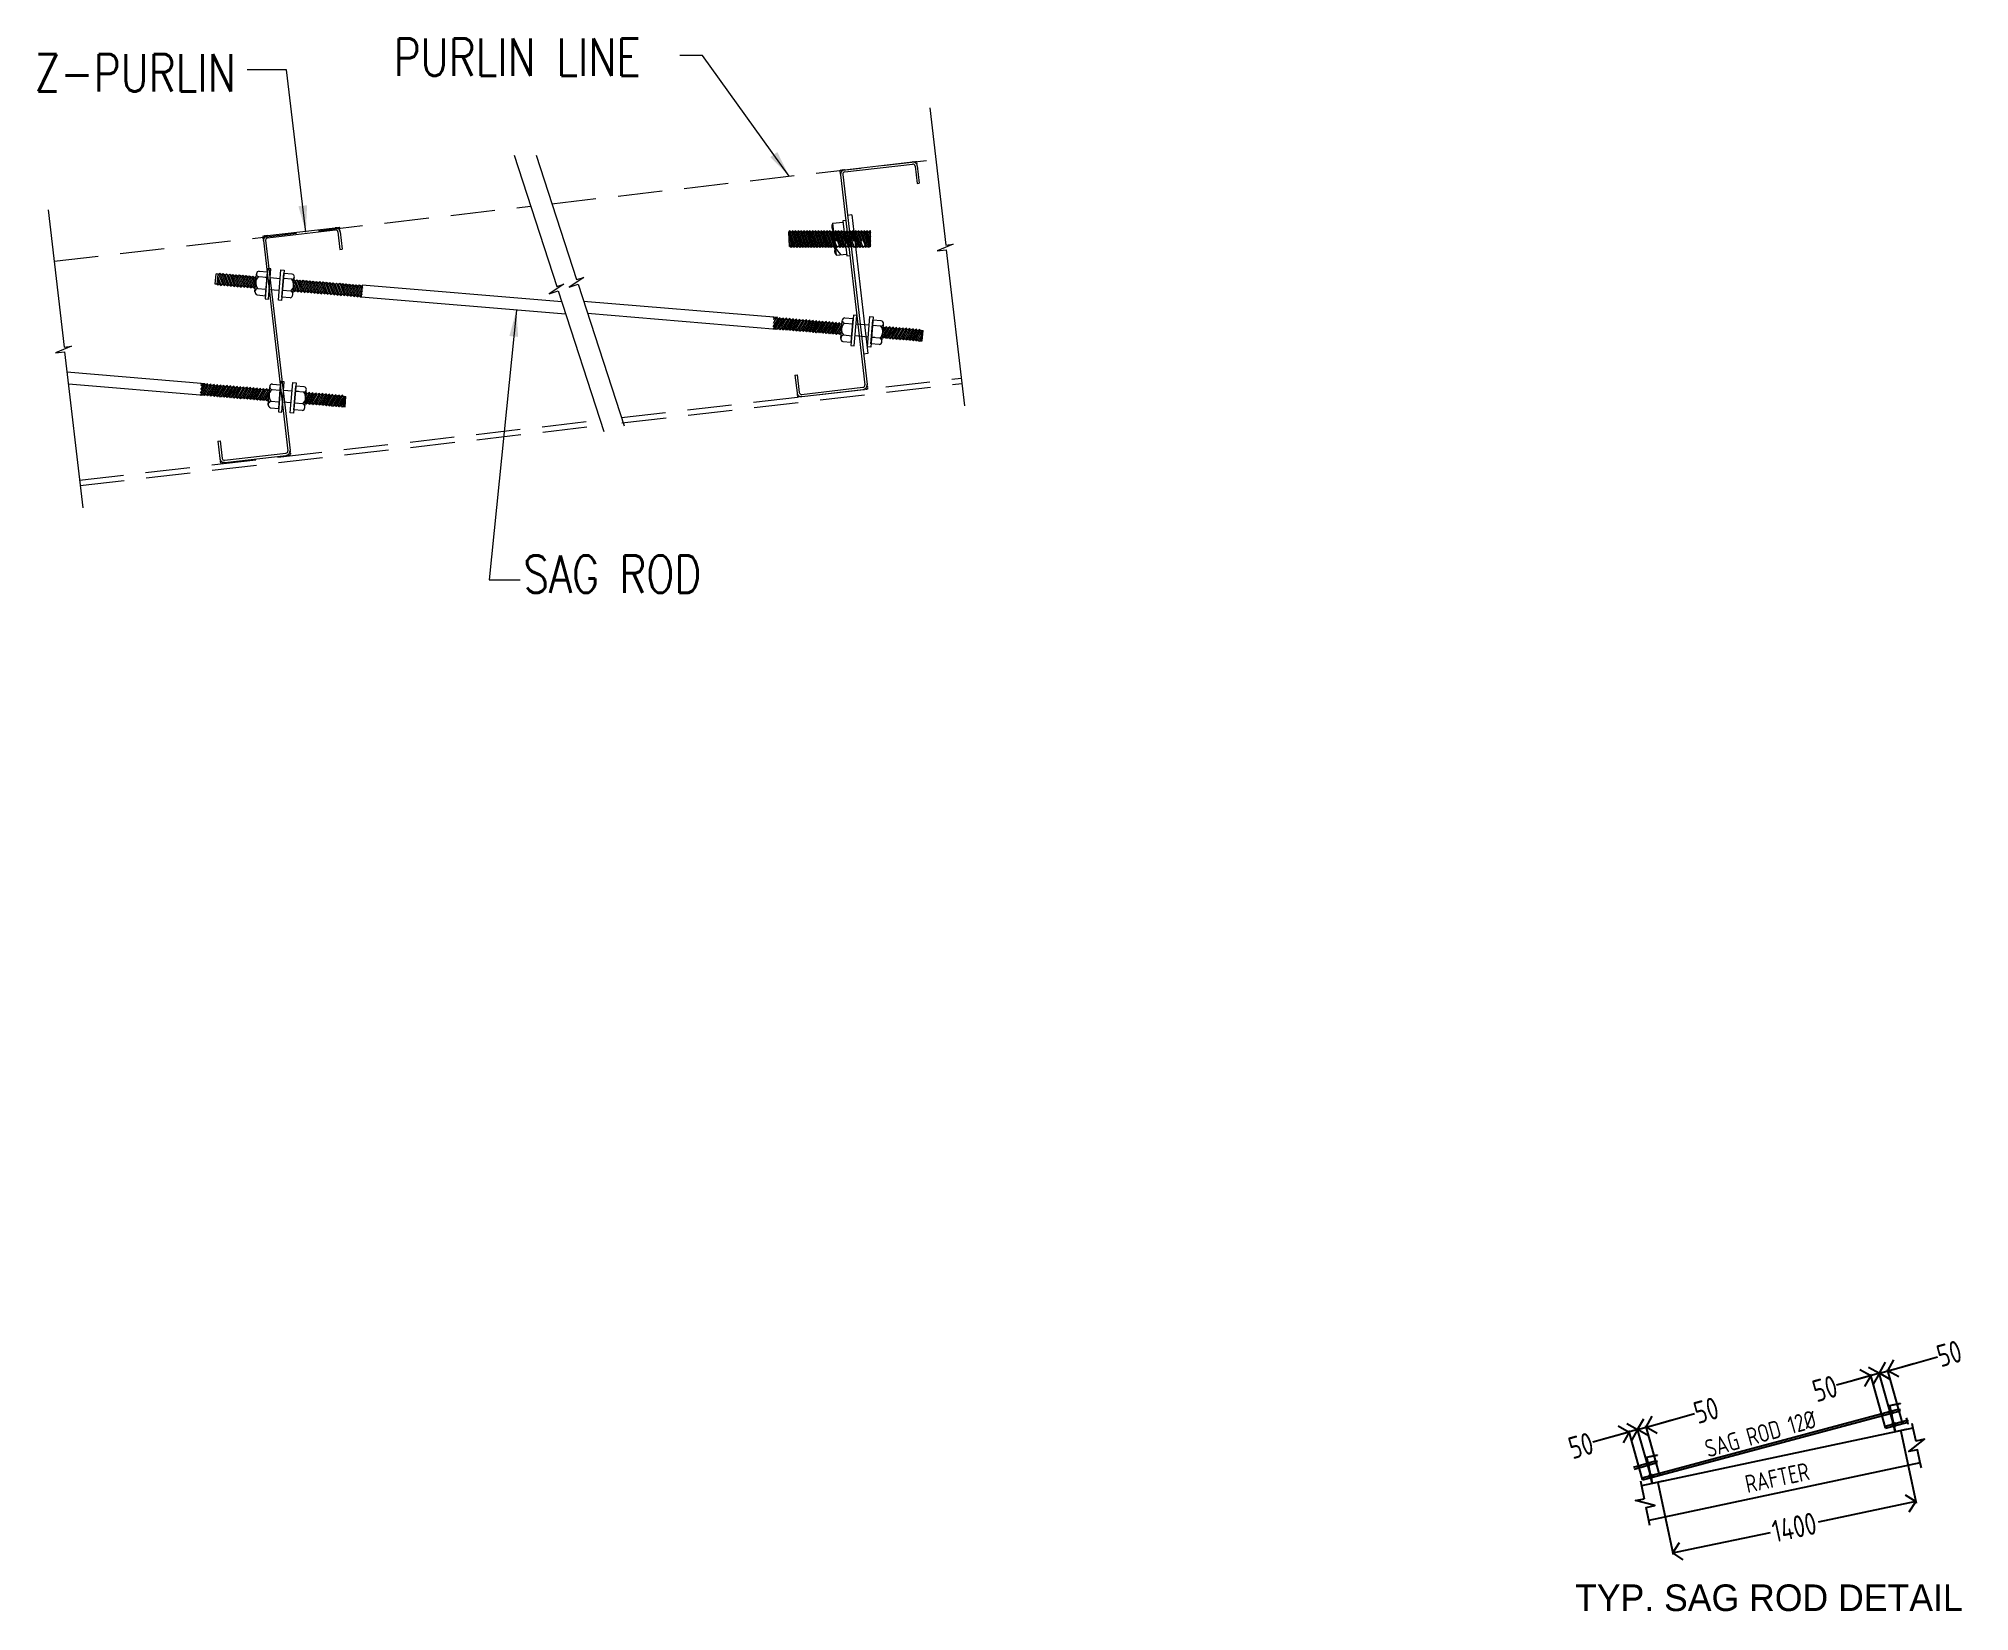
# Model space of a CAD drawing. Header units: millimetres. Extents: x 3470347 to 5996549, y -3470518 to 17149644.
# Drawn here: x 4367901 to 4389663, y 7128398 to 7146134 of the extents above; entities that cross this region are included whole.
import ezdxf

# ---------------------------------------------------------------- set-up
doc = ezdxf.new("R2010")
doc.units = ezdxf.units.MM
doc.header["$MEASUREMENT"] = 0
doc.header["$PDMODE"] = 35
doc.header["$PDSIZE"] = -5
for name, pattern in [('ACAD_ISO02W100', [15, 12, -3]), ('CENTER', [50.8, 31.75, -6.35, 6.35, -6.35]), ('CENTER2', [1.125, 0.75, -0.125, 0.125, -0.125]), ('CENTERX2', [4, 2.5, -0.5, 0.5, -0.5]), ('DASHED2', [0.375, 0.25, -0.125]), ('HIDDEN', [0.375, 0.25, -0.125])]:
    doc.linetypes.add(name, pattern=pattern)
doc.layers.get('0').update_dxf_attribs({"linetype": 'CONTINUOUS', "lineweight": 25})
doc.layers.get('DEFPOINTS').update_dxf_attribs({"linetype": 'CONTINUOUS', "lineweight": 25})
for name, color, linetype in [('BOLT', 1, 'CONTINUOUS'), ('CEN', 1, 'CENTER'), ('lintel', 2, 'CONTINUOUS'), ('see level', 2, 'CONTINUOUS'), ('SnT-CENTER2', 8, 'CENTER'), ('TEXT', 2, 'CONTINUOUS')]:
    doc.layers.add(name, color=color, linetype=linetype)
for name, color, linetype, lineweight in [('GB', 2, 'CONTINUOUS', 20), ('L5', 10, 'CONTINUOUS', 40), ('PV_TEXT_ROMANS', 7, 'CONTINUOUS', 0), ('rDIMension', 1, 'CONTINUOUS', 18), ('rRCC 2', 40, 'CONTINUOUS', 15), ('rREINF 1', 1, 'CONTINUOUS', 25), ('STEEL', 152, 'CONTINUOUS', 18)]:
    doc.layers.add(name, color=color, linetype=linetype, lineweight=lineweight)
doc.styles.add('DIM', font='geniso.shx', dxfattribs={"width": 0.85})
doc.styles.add('J.P', font='ARIALN.TTF')
doc.styles.add('ROMANS', font='', dxfattribs={"width": 0.8})
doc.styles.get("Standard").update_dxf_attribs({"font": ''})
doc.styles.add('T02', font='SIMPLEX.SHX', dxfattribs={"width": 0.9})
doc.styles.get('ROMANS').set_extended_font_data('AR CENA')
doc.styles.get('Standard').set_extended_font_data('AR CENA')
doc.dimstyles.new('SEC-100', dxfattribs={"dimscale": 150, "dimtxt": 2, "dimasz": 1, "dimexe": 1, "dimexo": 1, "dimgap": 1, "dimtad": 1, "dimdec": 0, "dimzin": 0, "dimdsep": 46, "dimtxsty": 'ROMANS', "dimblk": 'OBLIQUE', "dimcen": -0.5, "dimclrd": 75, "dimclre": 75, "dimclrt": 7, "dimadec": 0, "dimazin": 0, "dimtfac": 1, "dimtdec": 0, "dimtix": 1, "dimtmove": 2, "dimatfit": 3, "dimfxl": 1, "dimtolj": 1, "dimtzin": 0, "dimlwd": 0, "dimlwe": 0, "dimarcsym": 0})
doc.dimstyles.new('ST-100', dxfattribs={"dimscale": 100, "dimtxt": 7, "dimasz": 5, "dimexe": 0.18, "dimexo": 0.0625, "dimgap": 0.2, "dimtad": 0, "dimdec": 0, "dimzin": 0, "dimdsep": 46, "dimtxsty": 'DIM', "dimblk": 'OPEN90', "dimcen": 0.09, "dimclrd": 256, "dimclrt": 7, "dimadec": 0, "dimazin": 0, "dimtfac": 1, "dimtdec": 0, "dimtofl": 0, "dimtmove": 0, "dimatfit": 3, "dimldrblk": 'OPEN90', "dimfxl": 1, "dimtolj": 1, "dimtzin": 0, "dimlwd": -1, "dimarcsym": 0})
doc.dimstyles.new('ST-50', dxfattribs={"dimscale": 100, "dimtxt": 2.5, "dimasz": 2, "dimexe": 0.18, "dimexo": 0.0625, "dimgap": 0.2, "dimtad": 0, "dimdec": 0, "dimlfac": 0.5, "dimzin": 0, "dimdsep": 46, "dimtxsty": 'DIM', "dimblk": 'OPEN90', "dimcen": 0.09, "dimclrd": 256, "dimclrt": 7, "dimadec": 0, "dimazin": 0, "dimtfac": 1, "dimtdec": 0, "dimtofl": 0, "dimtmove": 0, "dimatfit": 3, "dimldrblk": 'OPEN90', "dimfxl": 1, "dimtolj": 1, "dimtzin": 0, "dimlwd": -1, "dimarcsym": 0})

msp = doc.modelspace()

# ---------------------------------------------------------------- texts
at = {"color": 2, "lineweight": 5, "style": 'T02', "width": 0.8}
for s, height, p in [('PURLIN LINE', 421.0232, (4371902.63, 7145713.2)), ('Z-PURLIN', 421.023, (4367858.07, 7145536.55)), ('SAG ROD', 421.023, (4373364.04, 7139885.05))]:
    msp.add_text(s, height=height, dxfattribs=at).set_placement(p)
at = {"layer": 'lintel', "color": 7, "linetype": 'ByBlock', "char_height": 200, "attachment_point": 4, "style": 'DIM'}
for s, insert, rotation in [('SAG ROD 12%%C', (4386690.54, 7130226.84), 15.749641), ('RAFTER ', (4387140.32, 7129830.16), 12)]:
    msp.add_mtext(s, dxfattribs=dict(at, insert=insert, rotation=rotation))
at = {"layer": 'rRCC 2'}
msp.add_text('TYP. SAG ROD DETAIL', height=300, dxfattribs=at).set_placement((4385218.56, 7128402.64))

# ---------------------------------------------------------------- blocks, each defined once
blk = doc.blocks.new('A$C4A123B772', base_point=(140.13, 130.52))
at = {"layer": 'BOLT'}
for p, q in [((140.02, 130.42), (140.02, 130.61)), ((140.02, 130.44), (140.02, 130.59)), ((140.02, 130.59), (140.02, 130.44)), ((140.02, 130.58), (140.02, 130.58)), ((140.02, 130.58), (140.02, 130.58)), ((140.02, 130.57), (140.02, 130.58)), ((140.02, 130.57), (140.02, 130.58)), ((140.02, 130.57), (140.02, 130.58)), ((140.02, 130.57), (140.02, 130.58)), ((140.02, 130.57), (140.02, 130.58)), ((140.02, 130.47), (140.02, 130.46)), ((140.02, 130.46), (140.02, 130.46)), ((140.02, 130.46), (140.02, 130.46)), ((140.02, 130.46), (140.02, 130.46)), ((140.02, 130.46), (140.02, 130.46)), ((140.02, 130.46), (140.02, 130.45)), ((140.02, 130.45), (140.02, 130.45)), ((140.1, 130.62), (140.03, 130.62)), ((140.03, 130.58), (140.1, 130.58)), ((140.03, 130.58), (140.03, 130.58)), ((140.03, 130.58), (140.03, 130.58)), ((140.03, 130.46), (140.1, 130.46)), ((140.03, 130.46), (140.03, 130.46)), ((140.03, 130.46), (140.03, 130.46)), ((140.1, 130.41), (140.03, 130.41)), ((140.1, 130.58), (140.1, 130.58)), ((140.1, 130.58), (140.1, 130.58)), ((140.1, 130.57), (140.1, 130.58)), ((140.11, 130.57), (140.1, 130.58)), ((140.11, 130.46), (140.1, 130.46)), ((140.1, 130.46), (140.1, 130.46)), ((140.1, 130.46), (140.1, 130.46)), ((140.1, 130.46), (140.1, 130.46)), ((140.11, 130.62), (140.11, 130.42)), ((140.11, 130.59), (140.11, 130.44)), ((140.11, 130.57), (140.11, 130.58)), ((140.11, 130.57), (140.11, 130.58)), ((140.11, 130.57), (140.11, 130.58)), ((140.11, 130.58), (140.11, 130.58)), ((140.11, 130.58), (140.11, 130.58)), ((140.11, 130.47), (140.11, 130.46)), ((140.11, 130.46), (140.11, 130.45)), ((140.11, 130.46), (140.11, 130.46)), ((140.11, 130.46), (140.11, 130.46)), ((140.11, 130.45), (140.11, 130.45)), ((140.12, 130.63), (140.12, 130.63)), ((140.12, 130.41), (140.12, 130.41)), ((140.13, 130.42), (140.13, 130.62))]:
    blk.add_line(p, q, dxfattribs=at)
for centre, start, end in [((140.03, 130.61), 90, 180), ((140.03, 130.57), 90, 180), ((140.03, 130.58), 180, 270), ((140.03, 130.57), 90, 180), ((140.03, 130.58), 180, 270), ((140.03, 130.47), 180, 270), ((140.03, 130.47), 180, 270), ((140.03, 130.45), 90, 180), ((140.03, 130.45), 90, 180), ((140.03, 130.42), 180, 270), ((140.1, 130.61), 0, 90), ((140.1, 130.58), 270, 360), ((140.1, 130.57), 0, 90), ((140.1, 130.47), 270, 360), ((140.1, 130.45), 0, 90), ((140.1, 130.42), 270, 360), ((140.12, 130.62), 90, 180), ((140.12, 130.42), 180, 270), ((140.12, 130.62), 360, 90), ((140.12, 130.42), 270, 360)]:
    blk.add_arc(centre, 0.00905, start, end, dxfattribs=at)
blk = doc.blocks.new('_Open90')
at = {"color": 0, "linetype": 'ByBlock', "lineweight": -2}
for p, q in [((-0.5, 0.5), (0, 0)), ((0, 0), (-1, 0)), ((0, 0), (-0.5, -0.5))]:
    blk.add_line(p, q, dxfattribs=at)
blk = doc.blocks.new('*D371')
at = {"layer": 'DEFPOINTS', "color": 0}
for p in [(4388890, 7130437), (4386150, 7129858), (4389059, 7129637)]:
    blk.add_point(p, dxfattribs=at)
at = {"layer": 'rREINF 1', "color": 0, "linetype": 'ByBlock', "lineweight": -2}
for p, q in [((4388891, 7130431), (4389062, 7129619)), ((4386151, 7129852), (4386323, 7129040))]:
    blk.add_line(p, q, dxfattribs=at)
at = {"layer": 'rREINF 1', "linetype": 'ByBlock'}
for p, q in [((4388863, 7129595), (4387958, 7129404)), ((4386515, 7129099), (4387420, 7129290))]:
    blk.add_line(p, q, dxfattribs=at)
at = {"layer": 'rREINF 1', "xscale": 200, "yscale": 200, "zscale": 200}
for p, rotation in [((4389059, 7129637), 11.93861168844811), ((4386319, 7129058), 191.9386116884481)]:
    blk.add_blockref('_Open90', p, dxfattribs=dict(at, rotation=rotation))
at = {"layer": 'rREINF 1', "color": 7, "insert": (4387689, 7129347), "char_height": 250, "attachment_point": 5, "rotation": 11.9386, "style": 'DIM'}
blk.add_mtext('\\A1;1400', dxfattribs=at)
blk = doc.blocks.new('*D372')
at = {"layer": 'DEFPOINTS', "color": 0}
for p in [(4385924, 7130448), (4385980, 7129881), (4386076, 7129908)]:
    blk.add_point(p, dxfattribs=at)
at = {"layer": 'rREINF 1', "color": 0, "linetype": 'ByBlock', "lineweight": -2}
for p, q in [((4385978, 7129887), (4385823, 7130439)), ((4386075, 7129914), (4385919, 7130466))]:
    blk.add_line(p, q, dxfattribs=at)
at = {"layer": 'rREINF 1', "linetype": 'ByBlock'}
for p, q in [((4386116, 7130503), (4386309, 7130557)), ((4385635, 7130367), (4385417, 7130305))]:
    blk.add_line(p, q, dxfattribs=at)
at = {"layer": 'rREINF 1', "xscale": 200, "yscale": 200, "zscale": 200}
for p, rotation in [((4385828, 7130421), 15.74964139572495), ((4385924, 7130448), 195.7496413957249)]:
    blk.add_blockref('_Open90', p, dxfattribs=dict(at, rotation=rotation))
at = {"layer": 'rREINF 1', "color": 7, "insert": (4385285, 7130268), "char_height": 250, "attachment_point": 5, "rotation": 15.7496, "style": 'DIM'}
blk.add_mtext('\\A1;50', dxfattribs=at)
blk = doc.blocks.new('*D373')
at = {"layer": 'DEFPOINTS', "color": 0}
for p in [(4385924, 7130448), (4386076, 7129908), (4386173, 7129936)]:
    blk.add_point(p, dxfattribs=at)
at = {"layer": 'rREINF 1', "linetype": 'ByBlock'}
for p, q in [((4386213, 7130530), (4386566, 7130629)), ((4385732, 7130394), (4385539, 7130340))]:
    blk.add_line(p, q, dxfattribs=at)
at = {"layer": 'rREINF 1', "color": 0, "linetype": 'ByBlock', "lineweight": -2}
for p, q in [((4386075, 7129914), (4385919, 7130466)), ((4386171, 7129942), (4386015, 7130493))]:
    blk.add_line(p, q, dxfattribs=at)
at = {"layer": 'rREINF 1', "xscale": 200, "yscale": 200, "zscale": 200}
for p, rotation in [((4386020, 7130475), 195.7496413962386), ((4385924, 7130448), 15.74964139623853)]:
    blk.add_blockref('_Open90', p, dxfattribs=dict(at, rotation=rotation))
at = {"layer": 'rREINF 1', "color": 7, "insert": (4386697, 7130666), "char_height": 250, "attachment_point": 5, "rotation": 15.7496, "style": 'DIM'}
blk.add_mtext('\\A1;50', dxfattribs=at)
blk = doc.blocks.new('*D374')
at = {"layer": 'DEFPOINTS', "color": 0}
for p in [(4388648, 7131084), (4388719, 7130463), (4388815, 7130491)]:
    blk.add_point(p, dxfattribs=at)
at = {"layer": 'rREINF 1', "color": 0, "linetype": 'ByBlock', "lineweight": -2}
for p, q in [((4388717, 7130469), (4388547, 7131074)), ((4388813, 7130497), (4388643, 7131101))]:
    blk.add_line(p, q, dxfattribs=at)
at = {"layer": 'rREINF 1', "linetype": 'ByBlock'}
for p, q in [((4388840, 7131138), (4389033, 7131193)), ((4388359, 7131003), (4388166, 7130948))]:
    blk.add_line(p, q, dxfattribs=at)
at = {"layer": 'rREINF 1', "xscale": 200, "yscale": 200, "zscale": 200}
for p, rotation in [((4388551, 7131057), 15.74964139572495), ((4388648, 7131084), 195.7496413957249)]:
    blk.add_blockref('_Open90', p, dxfattribs=dict(at, rotation=rotation))
at = {"layer": 'rREINF 1', "color": 7, "insert": (4388035, 7130911), "char_height": 250, "attachment_point": 5, "rotation": 15.7496, "style": 'DIM'}
blk.add_mtext('\\A1;50', dxfattribs=at)
blk = doc.blocks.new('*D375')
at = {"layer": 'DEFPOINTS', "color": 0}
for p in [(4388648, 7131084), (4388815, 7130491), (4388911, 7130518)]:
    blk.add_point(p, dxfattribs=at)
at = {"layer": 'rREINF 1', "linetype": 'ByBlock'}
for p, q in [((4388936, 7131165), (4389304, 7131269)), ((4388455, 7131030), (4388263, 7130975))]:
    blk.add_line(p, q, dxfattribs=at)
at = {"layer": 'rREINF 1', "color": 0, "linetype": 'ByBlock', "lineweight": -2}
for p, q in [((4388813, 7130497), (4388643, 7131101)), ((4388910, 7130524), (4388739, 7131128))]:
    blk.add_line(p, q, dxfattribs=at)
at = {"layer": 'rREINF 1', "xscale": 200, "yscale": 200, "zscale": 200}
for p, rotation in [((4388744, 7131111), 195.7496413962386), ((4388648, 7131084), 15.74964139623853)]:
    blk.add_blockref('_Open90', p, dxfattribs=dict(at, rotation=rotation))
at = {"layer": 'rREINF 1', "color": 7, "insert": (4389436, 7131306), "char_height": 250, "attachment_point": 5, "rotation": 15.7496, "style": 'DIM'}
blk.add_mtext('\\A1;50', dxfattribs=at)
blk = doc.blocks.new('DWW')
at = {"layer": 'STEEL', "color": 8, "linetype": 'HIDDEN', "ltscale": 0.05}
for p, q in [((2, 127.1), (-2, 127.1)), ((-2, 123.1), (-2, 127.1)), ((58, 127.1), (62, 127.1)), ((62, 123.1), (62, 127.1)), ((-70, -68.9), (-70, -72.9)), ((0, -68.9), (0, -72.9)), ((-66, -72.9), (-70, -72.9)), ((-4, -72.9), (0, -72.9))]:
    blk.add_line(p, q, dxfattribs=at)
at = {"layer": 'STEEL', "color": 20}
for p, q in [((-2, -68.9), (-2, 123.1)), ((0, -68.9), (0, 123.1)), ((58, 127.1), (2, 127.1)), ((58, 125.1), (2, 125.1)), ((60, 107.1), (60, 123.1)), ((62, 107.1), (62, 123.1)), ((62, 107.1), (60, 107.1)), ((-70, -68.9), (-70, -52.9)), ((-68, -52.9), (-70, -52.9)), ((-68, -68.9), (-68, -52.9)), ((-4, -70.9), (-66, -70.9)), ((-4, -72.9), (-66, -72.9))]:
    blk.add_line(p, q, dxfattribs=at)
for centre, radius, start, end in [((2, 123.1), 4, 90, 180), ((2, 123.1), 2, 90, 180), ((58, 123.1), 4, 0, 90), ((58, 123.1), 2, 0, 90), ((-66, -68.9), 4, 180, 270), ((-66, -68.9), 2, 180, 270), ((-4, -68.9), 2, 270, 0), ((-4, -68.9), 4, 270, 0)]:
    blk.add_arc(centre, radius, start, end, dxfattribs=at)
blk = doc.blocks.new('_Oblique')
at = {"color": 0, "linetype": 'ACAD_ISO02W100', "lineweight": -2}
blk.add_line((-0.5, -0.5), (0.5, 0.5), dxfattribs=at)
blk = doc.blocks.new('*D1197')
at = {"layer": 'DEFPOINTS', "color": 0}
for p in [(2471374, -2975937), (2471374, -2975937), (2471374, -2982772)]:
    blk.add_point(p, dxfattribs=at)
at = {"layer": 'rDIMension', "color": 0, "lineweight": -2}
for p, q in [((2471374, -2975937), (2471374, -2975937)), ((2471374, -2982772), (2471374, -2982772))]:
    blk.add_line(p, q, dxfattribs=at)
at = {"layer": 'rDIMension'}
for p, q in [((2471374, -2976137), (2471374, -2978697)), ((2471374, -2982572), (2471374, -2980012))]:
    blk.add_line(p, q, dxfattribs=at)
at = {"layer": 'rDIMension', "xscale": 200, "yscale": 200, "zscale": 200}
for p, rotation in [((2471374, -2975937), 90), ((2471374, -2982772), 270)]:
    blk.add_blockref('_Open90', p, dxfattribs=dict(at, rotation=rotation))
at = {"layer": 'rDIMension', "color": 7, "insert": (2471374, -2979354), "char_height": 600, "attachment_point": 5, "rotation": 90, "style": 'DIM'}
blk.add_mtext('\\A1;6835', dxfattribs=at)
blk = doc.blocks.new('*D1198')
at = {"layer": 'DEFPOINTS', "color": 0}
for p in [(2471374, -2969102), (2471752, -2969102), (2471374, -2975937)]:
    blk.add_point(p, dxfattribs=at)
at = {"layer": 'rDIMension', "color": 0, "lineweight": -2}
for p, q in [((2471752, -2969102), (2471374, -2969102)), ((2471374, -2975937), (2471374, -2975937))]:
    blk.add_line(p, q, dxfattribs=at)
at = {"layer": 'rDIMension'}
for p, q in [((2471374, -2969302), (2471374, -2971862)), ((2471374, -2975737), (2471374, -2973177))]:
    blk.add_line(p, q, dxfattribs=at)
at = {"layer": 'rDIMension', "xscale": 200, "yscale": 200, "zscale": 200}
for p, rotation in [((2471374, -2969102), 90), ((2471374, -2975937), 270)]:
    blk.add_blockref('_Open90', p, dxfattribs=dict(at, rotation=rotation))
at = {"layer": 'rDIMension', "color": 7, "insert": (2471374, -2972519), "char_height": 600, "attachment_point": 5, "rotation": 90, "style": 'DIM'}
blk.add_mtext('\\A1;6835', dxfattribs=at)
blk = doc.blocks.new('*D1199')
at = {"layer": 'DEFPOINTS', "color": 0}
for p in [(2471382, -2962277), (2471752, -2962277), (2471752, -2969102)]:
    blk.add_point(p, dxfattribs=at)
at = {"layer": 'rDIMension', "color": 0, "lineweight": -2}
for p, q in [((2471752, -2962277), (2471382, -2962277)), ((2471752, -2969102), (2471382, -2969102))]:
    blk.add_line(p, q, dxfattribs=at)
at = {"layer": 'rDIMension'}
for p, q in [((2471382, -2962477), (2471382, -2965032)), ((2471382, -2968902), (2471382, -2966347))]:
    blk.add_line(p, q, dxfattribs=at)
at = {"layer": 'rDIMension', "xscale": 200, "yscale": 200, "zscale": 200}
for p, rotation in [((2471382, -2962277), 90), ((2471382, -2969102), 270)]:
    blk.add_blockref('_Open90', p, dxfattribs=dict(at, rotation=rotation))
at = {"layer": 'rDIMension', "color": 7, "insert": (2471382, -2965689), "char_height": 600, "attachment_point": 5, "rotation": 90, "style": 'DIM'}
blk.add_mtext('\\A1;6825', dxfattribs=at)
blk = doc.blocks.new('*D1200')
at = {"layer": 'DEFPOINTS', "color": 0}
for p in [(2471382, -2955452), (2471752, -2955452), (2471752, -2962277)]:
    blk.add_point(p, dxfattribs=at)
at = {"layer": 'rDIMension', "color": 0, "lineweight": -2}
for p, q in [((2471752, -2955452), (2471382, -2955452)), ((2471752, -2962277), (2471382, -2962277))]:
    blk.add_line(p, q, dxfattribs=at)
at = {"layer": 'rDIMension'}
for p, q in [((2471382, -2955652), (2471382, -2958207)), ((2471382, -2962077), (2471382, -2959522))]:
    blk.add_line(p, q, dxfattribs=at)
at = {"layer": 'rDIMension', "xscale": 200, "yscale": 200, "zscale": 200}
for p, rotation in [((2471382, -2955452), 90), ((2471382, -2962277), 270)]:
    blk.add_blockref('_Open90', p, dxfattribs=dict(at, rotation=rotation))
at = {"layer": 'rDIMension', "color": 7, "insert": (2471382, -2958864), "char_height": 600, "attachment_point": 5, "rotation": 90, "style": 'DIM'}
blk.add_mtext('\\A1;6825', dxfattribs=at)
blk = doc.blocks.new('*D1201')
at = {"layer": 'DEFPOINTS', "color": 0}
for p in [(2471382, -2948617), (2471752, -2948617), (2471752, -2955452)]:
    blk.add_point(p, dxfattribs=at)
at = {"layer": 'rDIMension', "color": 0, "lineweight": -2}
for p, q in [((2471752, -2948617), (2471382, -2948617)), ((2471752, -2955452), (2471382, -2955452))]:
    blk.add_line(p, q, dxfattribs=at)
at = {"layer": 'rDIMension'}
for p, q in [((2471382, -2948817), (2471382, -2951377)), ((2471382, -2955252), (2471382, -2952692))]:
    blk.add_line(p, q, dxfattribs=at)
at = {"layer": 'rDIMension', "xscale": 200, "yscale": 200, "zscale": 200}
for p, rotation in [((2471382, -2948617), 90), ((2471382, -2955452), 270)]:
    blk.add_blockref('_Open90', p, dxfattribs=dict(at, rotation=rotation))
at = {"layer": 'rDIMension', "color": 7, "insert": (2471382, -2952034), "char_height": 600, "attachment_point": 5, "rotation": 90, "style": 'DIM'}
blk.add_mtext('\\A1;6835', dxfattribs=at)
blk = doc.blocks.new('*D1202')
at = {"layer": 'DEFPOINTS', "color": 0}
for p in [(2471382, -2941782), (2471752, -2941782), (2471752, -2948617)]:
    blk.add_point(p, dxfattribs=at)
at = {"layer": 'rDIMension', "color": 0, "lineweight": -2}
for p, q in [((2471752, -2941782), (2471382, -2941782)), ((2471752, -2948617), (2471382, -2948617))]:
    blk.add_line(p, q, dxfattribs=at)
at = {"layer": 'rDIMension'}
for p, q in [((2471382, -2941982), (2471382, -2944542)), ((2471382, -2948417), (2471382, -2945857))]:
    blk.add_line(p, q, dxfattribs=at)
at = {"layer": 'rDIMension', "xscale": 200, "yscale": 200, "zscale": 200}
for p, rotation in [((2471382, -2941782), 90), ((2471382, -2948617), 270)]:
    blk.add_blockref('_Open90', p, dxfattribs=dict(at, rotation=rotation))
at = {"layer": 'rDIMension', "color": 7, "insert": (2471382, -2945199), "char_height": 600, "attachment_point": 5, "rotation": 90, "style": 'DIM'}
blk.add_mtext('\\A1;6835', dxfattribs=at)
blk = doc.blocks.new('BP11')
at = {"layer": 'GB', "transparency": 33554483}
h = blk.add_hatch(color=3, dxfattribs=at)
h.dxf.hatch_style = 1
h.paths.add_polyline_path([(3812022, 7355150), (3812022, 7355148), (3812162, 7355148), (3812162, 7355150, 0.414214), (3812152, 7355160), (3812096, 7355160), (3812096, 7355436), (3812152, 7355436, 0.414214), (3812162, 7355446), (3812162, 7355448), (3812022, 7355448), (3812022, 7355446, 0.414214), (3812032, 7355436), (3812089, 7355436), (3812089, 7355160), (3812032, 7355160, 0.414214)])
h = blk.add_hatch(color=3, dxfattribs=at)
h.dxf.hatch_style = 1
h.paths.add_polyline_path([(3812522, 7355148), (3812522, 7355150, -0.414214), (3812532, 7355160), (3812589, 7355160), (3812589, 7355436), (3812532, 7355436, -0.414214), (3812522, 7355446), (3812522, 7355448), (3812662, 7355448), (3812662, 7355446, -0.414214), (3812652, 7355436), (3812596, 7355436), (3812596, 7355160), (3812652, 7355160, -0.414214), (3812662, 7355150), (3812662, 7355148)])
at = {"layer": 'GB', "color": 8, "linetype": 'CENTERX2', "ltscale": 20}
for p, q in [((3812767, 7355498), (3811917, 7355498)), ((3811967, 7355548), (3811967, 7355048)), ((3812157, 7355548), (3812157, 7355048)), ((3812342, 7355548), (3812342, 7355048)), ((3812527, 7355548), (3812527, 7355048)), ((3812717, 7355048), (3812717, 7355548)), ((3811917, 7355098), (3812767, 7355098))]:
    blk.add_line(p, q, dxfattribs=at)
at = {"layer": 'GB', "color": 4}
blk.add_lwpolyline([(3811892, 7355573), (3811892, 7355023), (3812792, 7355023), (3812792, 7355573)], close=True, dxfattribs=at)
at = {"layer": 'GB', "color": 5}
blk.add_lwpolyline([(3811917, 7355548), (3811917, 7355048), (3812767, 7355048), (3812767, 7355548)], close=True, dxfattribs=at)
at = {"layer": 'GB', "color": 3}
for points in [[(3812089, 7355160), (3812032, 7355160, 0.414214), (3812022, 7355150), (3812022, 7355148), (3812162, 7355148), (3812162, 7355150, 0.414214), (3812152, 7355160), (3812096, 7355160), (3812096, 7355436), (3812152, 7355436, 0.414214), (3812162, 7355446), (3812162, 7355448), (3812022, 7355448), (3812022, 7355446, 0.414214), (3812032, 7355436), (3812089, 7355436)], [(3812596, 7355160), (3812652, 7355160, -0.414214), (3812662, 7355150), (3812662, 7355148), (3812522, 7355148), (3812522, 7355150, -0.414214), (3812532, 7355160), (3812589, 7355160), (3812589, 7355436), (3812532, 7355436, -0.414214), (3812522, 7355446), (3812522, 7355448), (3812662, 7355448), (3812662, 7355446, -0.414214), (3812652, 7355436), (3812596, 7355436)]]:
    blk.add_lwpolyline(points, format="xyb", close=True, dxfattribs=at)
at = {"layer": 'GB'}
for centre in [(3811967, 7355498), (3812157, 7355498), (3812342, 7355498), (3812527, 7355498), (3812717, 7355498), (3811967, 7355098), (3812157, 7355098), (3812342, 7355098), (3812527, 7355098), (3812717, 7355098)]:
    blk.add_circle(centre, 12, dxfattribs=at)
blk = doc.blocks.new('BP22')
at = {"color": 4, "lineweight": 0}
for points in [[(2549481, -2957790), (2549421, -2957790), (2549421, -2957800), (2549481, -2957800)], [(2549482, -2957790), (2549482, -2957730), (2549492, -2957730), (2549492, -2957790)], [(2549686, -2957922), (2549686, -2957802), (2549696, -2957802), (2549696, -2957922)], [(2549900, -2957790), (2549900, -2957730), (2549890, -2957730), (2549890, -2957790)], [(2549901, -2957790), (2549961, -2957790), (2549961, -2957800), (2549901, -2957800)], [(2549481, -2957920), (2549421, -2957920), (2549421, -2957930), (2549481, -2957930)], [(2549686, -2957928), (2549686, -2958048), (2549696, -2958048), (2549696, -2957928)], [(2549901, -2957920), (2549961, -2957920), (2549961, -2957930), (2549901, -2957930)], [(2549481, -2958050), (2549421, -2958050), (2549421, -2958060), (2549481, -2958060)], [(2549482, -2958060), (2549482, -2958120), (2549492, -2958120), (2549492, -2958060)], [(2549900, -2958060), (2549900, -2958120), (2549890, -2958120), (2549890, -2958060)], [(2549901, -2958050), (2549961, -2958050), (2549961, -2958060), (2549901, -2958060)]]:
    blk.add_lwpolyline(points, close=True, dxfattribs=at)
at = {"color": 3, "lineweight": 0}
for points in [[(2549481, -2957790), (2549481, -2958060), (2549493, -2958060), (2549493, -2957790)], [(2549901, -2957790), (2549901, -2958060), (2549889, -2958060), (2549889, -2957790)], [(2549493, -2957922), (2549889, -2957922), (2549889, -2957928), (2549493, -2957928)]]:
    blk.add_lwpolyline(points, close=True, dxfattribs=at)
at = {"color": 2, "lineweight": 0}
for centre in [(2549401, -2957745), (2549981, -2957745), (2549401, -2957865), (2549401, -2957985), (2549546, -2957865), (2549546, -2957985), (2549836, -2957865), (2549836, -2957985), (2549981, -2957865), (2549981, -2957985), (2549401, -2958105), (2549981, -2958105)]:
    blk.add_circle(centre, 15, dxfattribs=at)
at = {"layer": 'see level', "color": 8, "linetype": 'CENTER2', "lineweight": 0, "ltscale": 0.1}
for p, q in [((2550041, -2957745), (2549341, -2957745)), ((2549401, -2957685), (2549401, -2958165)), ((2549546, -2957685), (2549546, -2958165)), ((2549691, -2957685), (2549691, -2958165)), ((2549836, -2957685), (2549836, -2958165)), ((2549981, -2958165), (2549981, -2957685)), ((2549341, -2957865), (2550041, -2957865)), ((2549341, -2957985), (2550041, -2957985)), ((2549341, -2958105), (2550041, -2958105))]:
    blk.add_line(p, q, dxfattribs=at)
at = {"layer": 'see level', "color": 1, "linetype": 'ByBlock', "lineweight": 0}
blk.add_lwpolyline([(2549341, -2957685), (2549341, -2958165), (2550041, -2958165), (2550041, -2957685)], close=True, dxfattribs=at)
blk = doc.blocks.new('*D1203')
at = {"layer": 'DEFPOINTS', "color": 0}
for p in [(2470015, -2941782), (2470599, -2941782), (2470015, -2982772)]:
    blk.add_point(p, dxfattribs=at)
at = {"layer": 'rDIMension', "color": 0, "lineweight": -2}
for p, q in [((2470599, -2941782), (2470015, -2941782)), ((2470015, -2982772), (2470015, -2982772))]:
    blk.add_line(p, q, dxfattribs=at)
at = {"layer": 'rDIMension'}
for p, q in [((2470015, -2941982), (2470015, -2959475)), ((2470015, -2982572), (2470015, -2965078))]:
    blk.add_line(p, q, dxfattribs=at)
at = {"layer": 'rDIMension', "xscale": 200, "yscale": 200, "zscale": 200}
for p, rotation in [((2470015, -2941782), 90), ((2470015, -2982772), 270)]:
    blk.add_blockref('_Open90', p, dxfattribs=dict(at, rotation=rotation))
at = {"layer": 'rDIMension', "color": 7, "insert": (2470015, -2962277), "char_height": 600, "attachment_point": 5, "rotation": 90, "style": 'DIM'}
blk.add_mtext('\\A1;40990 COLUMN C/C', dxfattribs=at)
blk = doc.blocks.new('*D1204')
at = {"layer": 'DEFPOINTS', "color": 0}
for p in [(2468690, -2941277), (2480945, -2941277), (2480945, -2983277)]:
    blk.add_point(p, dxfattribs=at)
at = {"layer": 'rDIMension', "color": 0, "lineweight": -2}
for p, q in [((2480945, -2941277), (2468690, -2941277)), ((2480945, -2983277), (2468690, -2983277))]:
    blk.add_line(p, q, dxfattribs=at)
at = {"layer": 'rDIMension'}
for p, q in [((2468690, -2941477), (2468690, -2959758)), ((2468690, -2983077), (2468690, -2964796))]:
    blk.add_line(p, q, dxfattribs=at)
at = {"layer": 'rDIMension', "xscale": 200, "yscale": 200, "zscale": 200}
for p, rotation in [((2468690, -2941277), 90), ((2468690, -2983277), 270)]:
    blk.add_blockref('_Open90', p, dxfattribs=dict(at, rotation=rotation))
at = {"layer": 'rDIMension', "color": 7, "insert": (2468690, -2962277), "char_height": 600, "attachment_point": 5, "rotation": 90, "style": 'DIM'}
blk.add_mtext('\\A1;42000 WALL O/O', dxfattribs=at)
blk = doc.blocks.new('*D1205')
at = {"layer": 'DEFPOINTS', "color": 0}
for p in [(2481550, -2986145), (2487350, -2986145), (2487350, -2986145)]:
    blk.add_point(p, dxfattribs=at)
at = {"layer": 'rDIMension', "color": 0, "lineweight": -2}
for p, q in [((2481550, -2986145), (2481550, -2986145)), ((2487350, -2986145), (2487350, -2986145))]:
    blk.add_line(p, q, dxfattribs=at)
at = {"layer": 'rDIMension'}
for p, q in [((2481750, -2986145), (2483792, -2986145)), ((2487150, -2986145), (2485108, -2986145))]:
    blk.add_line(p, q, dxfattribs=at)
at = {"layer": 'rDIMension', "xscale": 200, "yscale": 200, "zscale": 200, "rotation": 180}
blk.add_blockref('_Open90', (2481550, -2986145), dxfattribs=at)
at = {"layer": 'rDIMension', "xscale": 200, "yscale": 200, "zscale": 200}
blk.add_blockref('_Open90', (2487350, -2986145), dxfattribs=at)
at = {"layer": 'rDIMension', "color": 7, "insert": (2484450, -2986145), "char_height": 600, "attachment_point": 5, "style": 'DIM'}
blk.add_mtext('\\A1;5800', dxfattribs=at)
blk = doc.blocks.new('*D1206')
at = {"layer": 'DEFPOINTS', "color": 0}
for p in [(2487350, -2986145), (2493145, -2986145), (2493145, -2986145)]:
    blk.add_point(p, dxfattribs=at)
at = {"layer": 'rDIMension', "color": 0, "lineweight": -2}
for p, q in [((2487350, -2986145), (2487350, -2986145)), ((2493145, -2986145), (2493145, -2986145))]:
    blk.add_line(p, q, dxfattribs=at)
at = {"layer": 'rDIMension'}
for p, q in [((2487550, -2986145), (2489589, -2986145)), ((2492945, -2986145), (2490906, -2986145))]:
    blk.add_line(p, q, dxfattribs=at)
at = {"layer": 'rDIMension', "xscale": 200, "yscale": 200, "zscale": 200, "rotation": 180}
blk.add_blockref('_Open90', (2487350, -2986145), dxfattribs=at)
at = {"layer": 'rDIMension', "xscale": 200, "yscale": 200, "zscale": 200}
blk.add_blockref('_Open90', (2493145, -2986145), dxfattribs=at)
at = {"layer": 'rDIMension', "color": 7, "insert": (2490248, -2986145), "char_height": 600, "attachment_point": 5, "style": 'DIM'}
blk.add_mtext('\\A1;5795', dxfattribs=at)
blk = doc.blocks.new('*D1207')
at = {"layer": 'DEFPOINTS', "color": 0}
for p in [(2493145, -2986145), (2498945, -2986145), (2498945, -2986145)]:
    blk.add_point(p, dxfattribs=at)
at = {"layer": 'rDIMension', "color": 0, "lineweight": -2}
for p, q in [((2493145, -2986145), (2493145, -2986145)), ((2498945, -2986145), (2498945, -2986145))]:
    blk.add_line(p, q, dxfattribs=at)
at = {"layer": 'rDIMension'}
for p, q in [((2493345, -2986145), (2495387, -2986145)), ((2498745, -2986145), (2496703, -2986145))]:
    blk.add_line(p, q, dxfattribs=at)
at = {"layer": 'rDIMension', "xscale": 200, "yscale": 200, "zscale": 200, "rotation": 180}
blk.add_blockref('_Open90', (2493145, -2986145), dxfattribs=at)
at = {"layer": 'rDIMension', "xscale": 200, "yscale": 200, "zscale": 200}
blk.add_blockref('_Open90', (2498945, -2986145), dxfattribs=at)
at = {"layer": 'rDIMension', "color": 7, "insert": (2496045, -2986145), "char_height": 600, "attachment_point": 5, "style": 'DIM'}
blk.add_mtext('\\A1;5800', dxfattribs=at)
blk = doc.blocks.new('*D1208')
at = {"layer": 'DEFPOINTS', "color": 0}
for p in [(2498945, -2986145), (2504745, -2986145), (2504745, -2986145)]:
    blk.add_point(p, dxfattribs=at)
at = {"layer": 'rDIMension', "color": 0, "lineweight": -2}
for p, q in [((2498945, -2986145), (2498945, -2986145)), ((2504745, -2986145), (2504745, -2986145))]:
    blk.add_line(p, q, dxfattribs=at)
at = {"layer": 'rDIMension'}
for p, q in [((2499145, -2986145), (2501187, -2986145)), ((2504545, -2986145), (2502503, -2986145))]:
    blk.add_line(p, q, dxfattribs=at)
at = {"layer": 'rDIMension', "xscale": 200, "yscale": 200, "zscale": 200, "rotation": 180}
blk.add_blockref('_Open90', (2498945, -2986145), dxfattribs=at)
at = {"layer": 'rDIMension', "xscale": 200, "yscale": 200, "zscale": 200}
blk.add_blockref('_Open90', (2504745, -2986145), dxfattribs=at)
at = {"layer": 'rDIMension', "color": 7, "insert": (2501845, -2986145), "char_height": 600, "attachment_point": 5, "style": 'DIM'}
blk.add_mtext('\\A1;5800', dxfattribs=at)
blk = doc.blocks.new('*D1209')
at = {"layer": 'DEFPOINTS', "color": 0}
for p in [(2504745, -2986145), (2510540, -2986145), (2510540, -2986145)]:
    blk.add_point(p, dxfattribs=at)
at = {"layer": 'rDIMension', "color": 0, "lineweight": -2}
for p, q in [((2504745, -2986145), (2504745, -2986145)), ((2510540, -2986145), (2510540, -2986145))]:
    blk.add_line(p, q, dxfattribs=at)
at = {"layer": 'rDIMension'}
for p, q in [((2504945, -2986145), (2506984, -2986145)), ((2510340, -2986145), (2508301, -2986145))]:
    blk.add_line(p, q, dxfattribs=at)
at = {"layer": 'rDIMension', "xscale": 200, "yscale": 200, "zscale": 200, "rotation": 180}
blk.add_blockref('_Open90', (2504745, -2986145), dxfattribs=at)
at = {"layer": 'rDIMension', "xscale": 200, "yscale": 200, "zscale": 200}
blk.add_blockref('_Open90', (2510540, -2986145), dxfattribs=at)
at = {"layer": 'rDIMension', "color": 7, "insert": (2507643, -2986145), "char_height": 600, "attachment_point": 5, "style": 'DIM'}
blk.add_mtext('\\A1;5795', dxfattribs=at)
blk = doc.blocks.new('*D1210')
at = {"layer": 'DEFPOINTS', "color": 0}
for p in [(2510540, -2986145), (2516340, -2986145), (2516340, -2986145)]:
    blk.add_point(p, dxfattribs=at)
at = {"layer": 'rDIMension', "color": 0, "lineweight": -2}
for p, q in [((2510540, -2986145), (2510540, -2986145)), ((2516340, -2986145), (2516340, -2986145))]:
    blk.add_line(p, q, dxfattribs=at)
at = {"layer": 'rDIMension'}
for p, q in [((2510740, -2986145), (2512782, -2986145)), ((2516140, -2986145), (2514098, -2986145))]:
    blk.add_line(p, q, dxfattribs=at)
at = {"layer": 'rDIMension', "xscale": 200, "yscale": 200, "zscale": 200, "rotation": 180}
blk.add_blockref('_Open90', (2510540, -2986145), dxfattribs=at)
at = {"layer": 'rDIMension', "xscale": 200, "yscale": 200, "zscale": 200}
blk.add_blockref('_Open90', (2516340, -2986145), dxfattribs=at)
at = {"layer": 'rDIMension', "color": 7, "insert": (2513440, -2986145), "char_height": 600, "attachment_point": 5, "style": 'DIM'}
blk.add_mtext('\\A1;5800', dxfattribs=at)
blk = doc.blocks.new('*D1211')
at = {"layer": 'DEFPOINTS', "color": 0}
for p in [(2481550, -2987276), (2516340, -2987276), (2516340, -2987276)]:
    blk.add_point(p, dxfattribs=at)
at = {"layer": 'rDIMension', "color": 0, "lineweight": -2}
for p, q in [((2481550, -2987276), (2481550, -2987276)), ((2516340, -2987276), (2516340, -2987276))]:
    blk.add_line(p, q, dxfattribs=at)
at = {"layer": 'rDIMension'}
for p, q in [((2481750, -2987276), (2496145, -2987276)), ((2516140, -2987276), (2501745, -2987276))]:
    blk.add_line(p, q, dxfattribs=at)
at = {"layer": 'rDIMension', "xscale": 200, "yscale": 200, "zscale": 200, "rotation": 180}
blk.add_blockref('_Open90', (2481550, -2987276), dxfattribs=at)
at = {"layer": 'rDIMension', "xscale": 200, "yscale": 200, "zscale": 200}
blk.add_blockref('_Open90', (2516340, -2987276), dxfattribs=at)
at = {"layer": 'rDIMension', "color": 7, "insert": (2498945, -2987276), "char_height": 600, "attachment_point": 5, "style": 'DIM'}
blk.add_mtext('\\A1;34790 COLUMN C/C', dxfattribs=at)
blk = doc.blocks.new('*D1212')
at = {"layer": 'DEFPOINTS', "color": 0}
for p in [(2480945, -2983277), (2516945, -2983277), (2516945, -2988557)]:
    blk.add_point(p, dxfattribs=at)
at = {"layer": 'rDIMension', "color": 0, "lineweight": -2}
for p, q in [((2480945, -2983277), (2480945, -2988557)), ((2516945, -2983277), (2516945, -2988557))]:
    blk.add_line(p, q, dxfattribs=at)
at = {"layer": 'rDIMension'}
for p, q in [((2481145, -2988557), (2496452, -2988557)), ((2516745, -2988557), (2501439, -2988557))]:
    blk.add_line(p, q, dxfattribs=at)
at = {"layer": 'rDIMension', "xscale": 200, "yscale": 200, "zscale": 200, "rotation": 180}
blk.add_blockref('_Open90', (2480945, -2988557), dxfattribs=at)
at = {"layer": 'rDIMension', "xscale": 200, "yscale": 200, "zscale": 200}
blk.add_blockref('_Open90', (2516945, -2988557), dxfattribs=at)
at = {"layer": 'rDIMension', "color": 7, "insert": (2498945, -2988557), "char_height": 600, "attachment_point": 5, "style": 'DIM'}
blk.add_mtext('\\A1;36000 WALL O/O', dxfattribs=at)
blk = doc.blocks.new('BP33')
at = {"color": 3, "lineweight": 0}
for points in [[(2537412, -2957452), (2537412, -2957602), (2537418, -2957602), (2537418, -2957452)], [(2537418, -2957525), (2537718, -2957525), (2537718, -2957530), (2537418, -2957530)], [(2537724, -2957452), (2537724, -2957602), (2537718, -2957602), (2537718, -2957452)]]:
    blk.add_lwpolyline(points, close=True, dxfattribs=at)
at = {"color": 4, "lineweight": 0}
for points in [[(2537564, -2957525), (2537564, -2957465), (2537572, -2957465), (2537572, -2957525)], [(2537564, -2957530), (2537564, -2957590), (2537572, -2957590), (2537572, -2957530)]]:
    blk.add_lwpolyline(points, close=True, dxfattribs=at)
at = {"color": 2, "lineweight": 0}
for centre in [(2537493, -2957487), (2537493, -2957567), (2537643, -2957487), (2537643, -2957567)]:
    blk.add_circle(centre, 10, dxfattribs=at)
at = {"layer": 'see level', "color": 8, "linetype": 'CENTER2', "lineweight": 0, "ltscale": 0.1}
for p, q in [((2537743, -2957487), (2537393, -2957487)), ((2537393, -2957567), (2537743, -2957567)), ((2537493, -2957427), (2537493, -2957627)), ((2537643, -2957427), (2537643, -2957627))]:
    blk.add_line(p, q, dxfattribs=at)
at = {"layer": 'see level', "color": 1, "linetype": 'ByBlock', "lineweight": 0}
blk.add_lwpolyline([(2537393, -2957427), (2537393, -2957627), (2537743, -2957627), (2537743, -2957427)], close=True, dxfattribs=at)
blk = doc.blocks.new('*D1213')
at = {"layer": 'DEFPOINTS', "color": 0}
for p in [(2472027, -2975937), (2472102, -2975937), (2472373, -2978162)]:
    blk.add_point(p, dxfattribs=at)
at = {"layer": 'rDIMension', "color": 0, "lineweight": -2}
for p, q in [((2472027, -2975937), (2472102, -2975937)), ((2472373, -2978162), (2472102, -2978162))]:
    blk.add_line(p, q, dxfattribs=at)
at = {"layer": 'rDIMension'}
for p, q in [((2472102, -2976137), (2472102, -2976392)), ((2472102, -2977962), (2472102, -2977707))]:
    blk.add_line(p, q, dxfattribs=at)
at = {"layer": 'rDIMension', "xscale": 200, "yscale": 200, "zscale": 200}
for p, rotation in [((2472102, -2975937), 90), ((2472102, -2978162), 270)]:
    blk.add_blockref('_Open90', p, dxfattribs=dict(at, rotation=rotation))
at = {"layer": 'rDIMension', "color": 7, "insert": (2472102, -2977049), "char_height": 600, "attachment_point": 5, "rotation": 90, "style": 'DIM'}
blk.add_mtext('\\A1;2225', dxfattribs=at)
blk = doc.blocks.new('*D1214')
at = {"layer": 'DEFPOINTS', "color": 0}
for p in [(2472284, -2946392), (2472297, -2946392), (2472297, -2948617)]:
    blk.add_point(p, dxfattribs=at)
at = {"layer": 'rDIMension', "color": 0, "lineweight": -2}
for p, q in [((2472284, -2946392), (2472297, -2946392)), ((2472297, -2948617), (2472297, -2948617))]:
    blk.add_line(p, q, dxfattribs=at)
at = {"layer": 'rDIMension'}
for p, q in [((2472297, -2946592), (2472297, -2946847)), ((2472297, -2948417), (2472297, -2948162))]:
    blk.add_line(p, q, dxfattribs=at)
at = {"layer": 'rDIMension', "xscale": 200, "yscale": 200, "zscale": 200}
for p, rotation in [((2472297, -2946392), 90), ((2472297, -2948617), 270)]:
    blk.add_blockref('_Open90', p, dxfattribs=dict(at, rotation=rotation))
at = {"layer": 'rDIMension', "color": 7, "insert": (2472297, -2947504), "char_height": 600, "attachment_point": 5, "rotation": 90, "style": 'DIM'}
blk.add_mtext('\\A1;2225', dxfattribs=at)
blk = doc.blocks.new('*D1215')
at = {"layer": 'DEFPOINTS', "color": 0}
for p in [(2472003, -2967822), (2472121, -2967822), (2472151, -2969102)]:
    blk.add_point(p, dxfattribs=at)
at = {"layer": 'rDIMension'}
for p, q in [((2472003, -2967622), (2472003, -2967422)), ((2472003, -2969302), (2472003, -2969502))]:
    blk.add_line(p, q, dxfattribs=at)
at = {"layer": 'rDIMension', "color": 0, "lineweight": -2}
for p, q in [((2472121, -2967822), (2472003, -2967822)), ((2472151, -2969102), (2472003, -2969102))]:
    blk.add_line(p, q, dxfattribs=at)
at = {"layer": 'rDIMension', "xscale": 200, "yscale": 200, "zscale": 200}
for p, rotation in [((2472003, -2967822), 270), ((2472003, -2969102), 90)]:
    blk.add_blockref('_Open90', p, dxfattribs=dict(at, rotation=rotation))
at = {"layer": 'rDIMension', "color": 7, "insert": (2472003, -2968462), "char_height": 600, "attachment_point": 5, "rotation": 90, "style": 'DIM'}
blk.add_mtext('\\A1;1280', dxfattribs=at)
blk = doc.blocks.new('*D1216')
at = {"layer": 'DEFPOINTS', "color": 0}
for p in [(2472003, -2973052), (2472102, -2973052), (2472064, -2975937)]:
    blk.add_point(p, dxfattribs=at)
at = {"layer": 'rDIMension', "color": 0, "lineweight": -2}
for p, q in [((2472003, -2973052), (2472102, -2973052)), ((2472064, -2975937), (2472102, -2975937))]:
    blk.add_line(p, q, dxfattribs=at)
at = {"layer": 'rDIMension'}
for p, q in [((2472102, -2973252), (2472102, -2973837)), ((2472102, -2975737), (2472102, -2975152))]:
    blk.add_line(p, q, dxfattribs=at)
at = {"layer": 'rDIMension', "xscale": 200, "yscale": 200, "zscale": 200}
for p, rotation in [((2472102, -2973052), 90), ((2472102, -2975937), 270)]:
    blk.add_blockref('_Open90', p, dxfattribs=dict(at, rotation=rotation))
at = {"layer": 'rDIMension', "color": 7, "insert": (2472102, -2974494), "char_height": 600, "attachment_point": 5, "rotation": 90, "style": 'DIM'}
blk.add_mtext('\\A1;2885', dxfattribs=at)
blk = doc.blocks.new('*D1217')
at = {"layer": 'DEFPOINTS', "color": 0}
for p in [(2475060, -2985913), (2481550, -2985913), (2481550, -2986145)]:
    blk.add_point(p, dxfattribs=at)
at = {"layer": 'rDIMension', "color": 0, "lineweight": -2}
for p, q in [((2475060, -2985913), (2475060, -2986145)), ((2481550, -2985913), (2481550, -2986145))]:
    blk.add_line(p, q, dxfattribs=at)
at = {"layer": 'rDIMension'}
for p, q in [((2475260, -2986145), (2477621, -2986145)), ((2481350, -2986145), (2478989, -2986145))]:
    blk.add_line(p, q, dxfattribs=at)
at = {"layer": 'rDIMension', "xscale": 200, "yscale": 200, "zscale": 200, "rotation": 180}
blk.add_blockref('_Open90', (2475060, -2986145), dxfattribs=at)
at = {"layer": 'rDIMension', "xscale": 200, "yscale": 200, "zscale": 200}
blk.add_blockref('_Open90', (2481550, -2986145), dxfattribs=at)
at = {"layer": 'rDIMension', "color": 7, "insert": (2478305, -2986145), "char_height": 600, "attachment_point": 5, "style": 'DIM'}
blk.add_mtext('\\A1;6490', dxfattribs=at)
blk = doc.blocks.new('*D1218')
at = {"layer": 'DEFPOINTS', "color": 0}
for p in [(2477535, -2984690), (2481550, -2984690), (2481550, -2985363)]:
    blk.add_point(p, dxfattribs=at)
at = {"layer": 'rDIMension', "color": 0, "lineweight": -2}
for p, q in [((2477535, -2984690), (2477535, -2985363)), ((2481550, -2984690), (2481550, -2985363))]:
    blk.add_line(p, q, dxfattribs=at)
at = {"layer": 'rDIMension'}
for p, q in [((2477735, -2985363), (2478911, -2985363)), ((2481350, -2985363), (2480175, -2985363))]:
    blk.add_line(p, q, dxfattribs=at)
at = {"layer": 'rDIMension', "xscale": 200, "yscale": 200, "zscale": 200, "rotation": 180}
blk.add_blockref('_Open90', (2477535, -2985363), dxfattribs=at)
at = {"layer": 'rDIMension', "xscale": 200, "yscale": 200, "zscale": 200}
blk.add_blockref('_Open90', (2481550, -2985363), dxfattribs=at)
at = {"layer": 'rDIMension', "color": 7, "insert": (2479543, -2985363), "char_height": 600, "attachment_point": 5, "style": 'DIM'}
blk.add_mtext('\\A1;4015', dxfattribs=at)
blk = doc.blocks.new('GB')
at = {"color": 8}
for points in [[(2480945, -2983276.8), (2516945, -2983276.8), (2516945, -2941276.8), (2480945, -2941276.8)], [(2480945, -2983276.8), (2516945, -2983276.8), (2516945, -2941276.8), (2480945, -2941276.8)], [(2481175, -2983046.8), (2516715, -2983046.8), (2516715, -2941506.8), (2481175, -2941506.8)], [(2474945, -2946276.8), (2481175, -2946276.8), (2481175, -2978276.8), (2474945, -2978276.8)], [(2475175, -2946506.8), (2480945, -2946506.8), (2480945, -2978046.8), (2475175, -2978046.8)]]:
    blk.add_lwpolyline(points, close=True, dxfattribs=at)
at = {"color": 6}
for points in [[(2481435, -2941276.8), (2481665, -2941276.8), (2481665, -2941506.8), (2481435, -2941506.8)], [(2487235, -2941276.8), (2487465, -2941276.8), (2487465, -2941506.8), (2487235, -2941506.8)], [(2493030, -2941276.8), (2493260, -2941276.8), (2493260, -2941506.8), (2493030, -2941506.8)], [(2498830, -2941276.8), (2499060, -2941276.8), (2499060, -2941506.8), (2498830, -2941506.8)], [(2504630, -2941276.8), (2504860, -2941276.8), (2504860, -2941506.8), (2504630, -2941506.8)], [(2510425, -2941276.8), (2510655, -2941276.8), (2510655, -2941506.8), (2510425, -2941506.8)], [(2516455, -2941276.8), (2516225, -2941276.8), (2516225, -2941506.8), (2516455, -2941506.8)], [(2480945, -2948731.8), (2481175, -2948731.8), (2481175, -2948501.8), (2480945, -2948501.8)], [(2516945, -2948731.8), (2516715, -2948731.8), (2516715, -2948501.8), (2516945, -2948501.8)], [(2516945, -2948731.8), (2516715, -2948731.8), (2516715, -2948501.8), (2516945, -2948501.8)], [(2480945, -2955566.8), (2481175, -2955566.8), (2481175, -2955336.8), (2480945, -2955336.8)], [(2516945, -2955566.8), (2516715, -2955566.8), (2516715, -2955336.8), (2516945, -2955336.8)], [(2516945, -2955566.8), (2516715, -2955566.8), (2516715, -2955336.8), (2516945, -2955336.8)], [(2480945, -2962391.8), (2481175, -2962391.8), (2481175, -2962161.8), (2480945, -2962161.8)], [(2516945, -2962391.8), (2516715, -2962391.8), (2516715, -2962161.8), (2516945, -2962161.8)], [(2516945, -2962391.8), (2516715, -2962391.8), (2516715, -2962161.8), (2516945, -2962161.8)], [(2480945, -2969216.8), (2481175, -2969216.8), (2481175, -2968986.8), (2480945, -2968986.8)], [(2516945, -2969216.8), (2516715, -2969216.8), (2516715, -2968986.8), (2516945, -2968986.8)], [(2516945, -2969216.8), (2516715, -2969216.8), (2516715, -2968986.8), (2516945, -2968986.8)], [(2480945, -2976051.8), (2481175, -2976051.8), (2481175, -2975821.8), (2480945, -2975821.8)], [(2516945, -2976051.8), (2516715, -2976051.8), (2516715, -2975821.8), (2516945, -2975821.8)], [(2516945, -2976051.8), (2516715, -2976051.8), (2516715, -2975821.8), (2516945, -2975821.8)], [(2481435, -2983276.8), (2481665, -2983276.8), (2481665, -2983046.8), (2481435, -2983046.8)], [(2487235, -2983276.8), (2487465, -2983276.8), (2487465, -2983046.8), (2487235, -2983046.8)], [(2493030, -2983276.8), (2493260, -2983276.8), (2493260, -2983046.8), (2493030, -2983046.8)], [(2498830, -2983276.8), (2499060, -2983276.8), (2499060, -2983046.8), (2498830, -2983046.8)], [(2504630, -2983276.8), (2504860, -2983276.8), (2504860, -2983046.8), (2504630, -2983046.8)], [(2510425, -2983276.8), (2510655, -2983276.8), (2510655, -2983046.8), (2510425, -2983046.8)], [(2516455, -2983276.8), (2516225, -2983276.8), (2516225, -2983046.8), (2516455, -2983046.8)]]:
    blk.add_lwpolyline(points, close=True, dxfattribs=at)
for points in [[(2481435, -2941506.8), (2481665, -2941276.8)], [(2481435, -2941276.8), (2481665, -2941506.8)], [(2487235, -2941506.8), (2487465, -2941276.8)], [(2487235, -2941276.8), (2487465, -2941506.8)], [(2493030, -2941506.8), (2493260, -2941276.8)], [(2493030, -2941276.8), (2493260, -2941506.8)], [(2498830, -2941506.8), (2499060, -2941276.8)], [(2498830, -2941276.8), (2499060, -2941506.8)], [(2504630, -2941506.8), (2504860, -2941276.8)], [(2504630, -2941276.8), (2504860, -2941506.8)], [(2510425, -2941506.8), (2510655, -2941276.8)], [(2510425, -2941276.8), (2510655, -2941506.8)], [(2516455, -2941506.8), (2516225, -2941276.8)], [(2516455, -2941276.8), (2516225, -2941506.8)], [(2480945, -2948501.8), (2481175, -2948731.8)], [(2480945, -2948731.8), (2481175, -2948501.8)], [(2516945, -2948501.8), (2516715, -2948731.8)], [(2516945, -2948731.8), (2516715, -2948501.8)], [(2516945, -2948501.8), (2516715, -2948731.8)], [(2516945, -2948731.8), (2516715, -2948501.8)], [(2480945, -2955336.8), (2481175, -2955566.8)], [(2480945, -2955566.8), (2481175, -2955336.8)], [(2516945, -2955336.8), (2516715, -2955566.8)], [(2516945, -2955566.8), (2516715, -2955336.8)], [(2516945, -2955336.8), (2516715, -2955566.8)], [(2516945, -2955566.8), (2516715, -2955336.8)], [(2480945, -2962161.8), (2481175, -2962391.8)], [(2480945, -2962391.8), (2481175, -2962161.8)], [(2516945, -2962161.8), (2516715, -2962391.8)], [(2516945, -2962391.8), (2516715, -2962161.8)], [(2516945, -2962161.8), (2516715, -2962391.8)], [(2516945, -2962391.8), (2516715, -2962161.8)], [(2480945, -2968986.8), (2481175, -2969216.8)], [(2480945, -2969216.8), (2481175, -2968986.8)], [(2516945, -2968986.8), (2516715, -2969216.8)], [(2516945, -2969216.8), (2516715, -2968986.8)], [(2516945, -2968986.8), (2516715, -2969216.8)], [(2516945, -2969216.8), (2516715, -2968986.8)], [(2480945, -2975821.8), (2481175, -2976051.8)], [(2480945, -2976051.8), (2481175, -2975821.8)], [(2516945, -2975821.8), (2516715, -2976051.8)], [(2516945, -2976051.8), (2516715, -2975821.8)], [(2516945, -2975821.8), (2516715, -2976051.8)], [(2516945, -2976051.8), (2516715, -2975821.8)], [(2481435, -2983046.8), (2481665, -2983276.8)], [(2481435, -2983276.8), (2481665, -2983046.8)], [(2487235, -2983046.8), (2487465, -2983276.8)], [(2487235, -2983276.8), (2487465, -2983046.8)], [(2493030, -2983046.8), (2493260, -2983276.8)], [(2493030, -2983276.8), (2493260, -2983046.8)], [(2498830, -2983046.8), (2499060, -2983276.8)], [(2498830, -2983276.8), (2499060, -2983046.8)], [(2504630, -2983046.8), (2504860, -2983276.8)], [(2504630, -2983276.8), (2504860, -2983046.8)], [(2510425, -2983046.8), (2510655, -2983276.8)], [(2510425, -2983276.8), (2510655, -2983046.8)], [(2516455, -2983046.8), (2516225, -2983276.8)], [(2516455, -2983276.8), (2516225, -2983046.8)]]:
    blk.add_lwpolyline(points, dxfattribs=at)
at = {"color": 1, "linetype": 'ByBlock'}
for centre in [(2475060, -2937990.4), (2481550, -2937990.4), (2487350, -2937990.4), (2493145, -2937990.4), (2498945, -2937990.4), (2504745, -2937990.4), (2510540, -2937990.4), (2516340, -2937990.4), (2466470.9, -2941781.8), (2519161.7, -2941781.8), (2466470.9, -2948616.8), (2519161.7, -2948616.8), (2466470.9, -2955451.8), (2519161.7, -2955451.8), (2466470.9, -2962276.8), (2519161.7, -2962276.8), (2466470.9, -2969101.8), (2519161.7, -2969101.8), (2466470.9, -2975936.8), (2519161.7, -2975936.8), (2466470.9, -2982771.8), (2519161.7, -2982771.8), (2475060, -2990856.4), (2481550, -2990856.4), (2487350, -2990856.4), (2493145, -2990856.4), (2498945, -2990856.4), (2504745, -2990856.4), (2510540, -2990856.4), (2516340, -2990856.4)]:
    blk.add_circle(centre, 625.1, dxfattribs=at)
at = {"layer": 'L5'}
for points in [[(2475325, -2946276.8), (2475325, -2946506.8), (2474945, -2946506.8), (2474945, -2946276.8)], [(2475175, -2946506.8), (2474945, -2946506.8), (2474945, -2946276.8), (2475175, -2946276.8)], [(2480795, -2946276.8), (2480795, -2946506.8), (2481175, -2946506.8), (2481175, -2946276.8)], [(2480945, -2946506.8), (2481175, -2946506.8), (2481175, -2946276.8), (2480945, -2946276.8)], [(2475325, -2948501.8), (2475325, -2948731.8), (2474945, -2948731.8), (2474945, -2948501.8)], [(2475175, -2948731.8), (2474945, -2948731.8), (2474945, -2948501.8), (2475175, -2948501.8)], [(2480795, -2948501.8), (2480795, -2948731.8), (2481175, -2948731.8), (2481175, -2948501.8)], [(2480945, -2948731.8), (2481175, -2948731.8), (2481175, -2948501.8), (2480945, -2948501.8)], [(2475325, -2955336.8), (2475325, -2955566.8), (2474945, -2955566.8), (2474945, -2955336.8)], [(2475175, -2955566.8), (2474945, -2955566.8), (2474945, -2955336.8), (2475175, -2955336.8)], [(2480795, -2955336.8), (2480795, -2955566.8), (2481175, -2955566.8), (2481175, -2955336.8)], [(2480945, -2955566.8), (2481175, -2955566.8), (2481175, -2955336.8), (2480945, -2955336.8)], [(2475325, -2962161.8), (2475325, -2962391.8), (2474945, -2962391.8), (2474945, -2962161.8)], [(2475175, -2962391.8), (2474945, -2962391.8), (2474945, -2962161.8), (2475175, -2962161.8)], [(2480795, -2962161.8), (2480795, -2962391.8), (2481175, -2962391.8), (2481175, -2962161.8)], [(2480945, -2962391.8), (2481175, -2962391.8), (2481175, -2962161.8), (2480945, -2962161.8)], [(2480795, -2968986.8), (2480795, -2969216.8), (2481175, -2969216.8), (2481175, -2968986.8)], [(2480945, -2969216.8), (2481175, -2969216.8), (2481175, -2968986.8), (2480945, -2968986.8)], [(2475175, -2973166.8), (2474945, -2973166.8), (2474945, -2972936.8), (2475175, -2972936.8)], [(2475325, -2972936.8), (2475325, -2973166.8), (2474945, -2973166.8), (2474945, -2972936.8)], [(2477270, -2972936.8), (2477270, -2973166.8), (2477650, -2973166.8), (2477650, -2972936.8)], [(2477650, -2973166.8), (2477420, -2973166.8), (2477420, -2972936.8), (2477650, -2972936.8)], [(2477420, -2973166.8), (2477650, -2973166.8), (2477650, -2972936.8), (2477420, -2972936.8)], [(2475175, -2976051.8), (2474945, -2976051.8), (2474945, -2975821.8), (2475175, -2975821.8)], [(2475325, -2975821.8), (2475325, -2976051.8), (2474945, -2976051.8), (2474945, -2975821.8)], [(2480795, -2975821.8), (2480795, -2976051.8), (2481175, -2976051.8), (2481175, -2975821.8)], [(2480945, -2976051.8), (2481175, -2976051.8), (2481175, -2975821.8), (2480945, -2975821.8)], [(2475175, -2978276.8), (2474945, -2978276.8), (2474945, -2978046.8), (2475175, -2978046.8)], [(2475325, -2978046.8), (2475325, -2978276.8), (2474945, -2978276.8), (2474945, -2978046.8)], [(2480795, -2978046.8), (2480795, -2978276.8), (2481175, -2978276.8), (2481175, -2978046.8)], [(2480945, -2978276.8), (2481175, -2978276.8), (2481175, -2978046.8), (2480945, -2978046.8)]]:
    blk.add_lwpolyline(points, close=True, dxfattribs=at)
for points in [[(2475175, -2946506.8), (2474945, -2946276.8)], [(2475175, -2946276.8), (2474945, -2946506.8)], [(2480945, -2946506.8), (2481175, -2946276.8)], [(2480945, -2946276.8), (2481175, -2946506.8)], [(2475175, -2948731.8), (2474945, -2948501.8)], [(2475175, -2948501.8), (2474945, -2948731.8)], [(2480945, -2948501.8), (2481175, -2948731.8)], [(2480945, -2948731.8), (2481175, -2948501.8)], [(2475175, -2955566.8), (2474945, -2955336.8)], [(2475175, -2955336.8), (2474945, -2955566.8)], [(2480945, -2955336.8), (2481175, -2955566.8)], [(2480945, -2955566.8), (2481175, -2955336.8)], [(2475175, -2962391.8), (2474945, -2962161.8)], [(2475175, -2962161.8), (2474945, -2962391.8)], [(2480945, -2962161.8), (2481175, -2962391.8)], [(2480945, -2962391.8), (2481175, -2962161.8)], [(2480945, -2968986.8), (2481175, -2969216.8)], [(2480945, -2969216.8), (2481175, -2968986.8)], [(2475175, -2972936.8), (2474945, -2973166.8)], [(2475175, -2973166.8), (2474945, -2972936.8)], [(2477650, -2972936.8), (2477420, -2973166.8)], [(2477650, -2973166.8), (2477420, -2972936.8)], [(2477420, -2972936.8), (2477650, -2973166.8)], [(2477420, -2973166.8), (2477650, -2972936.8)], [(2475175, -2975821.8), (2474945, -2976051.8)], [(2475175, -2976051.8), (2474945, -2975821.8)], [(2480945, -2975821.8), (2481175, -2976051.8)], [(2480945, -2976051.8), (2481175, -2975821.8)], [(2475175, -2978046.8), (2474945, -2978276.8)], [(2475175, -2978276.8), (2474945, -2978046.8)], [(2480945, -2978046.8), (2481175, -2978276.8)], [(2480945, -2978276.8), (2481175, -2978046.8)]]:
    blk.add_lwpolyline(points, dxfattribs=at)
at = {"layer": 'L5', "elevation": 18724.5}
for points in [[(2475175, -2967936.8), (2474945, -2967936.8), (2474945, -2967706.8), (2475175, -2967706.8)], [(2475325, -2967706.8), (2475325, -2967936.8), (2474945, -2967936.8), (2474945, -2967706.8)], [(2477270, -2967706.8), (2477270, -2967936.8), (2477650, -2967936.8), (2477650, -2967706.8)], [(2477650, -2967936.8), (2477420, -2967936.8), (2477420, -2967706.8), (2477650, -2967706.8)], [(2477650, -2967936.8), (2477420, -2967936.8), (2477420, -2967706.8), (2477650, -2967706.8)], [(2477420, -2967936.8), (2477650, -2967936.8), (2477650, -2967706.8), (2477420, -2967706.8)]]:
    blk.add_lwpolyline(points, close=True, dxfattribs=at)
for points in [[(2475175, -2967706.8), (2474945, -2967936.8)], [(2475175, -2967936.8), (2474945, -2967706.8)], [(2477650, -2967706.8), (2477420, -2967936.8)], [(2477650, -2967936.8), (2477420, -2967706.8)], [(2477650, -2967706.8), (2477420, -2967936.8)], [(2477650, -2967936.8), (2477420, -2967706.8)], [(2477420, -2967706.8), (2477650, -2967936.8)], [(2477420, -2967936.8), (2477650, -2967706.8)]]:
    blk.add_lwpolyline(points, dxfattribs=at)
at = {"layer": 'see level', "color": 5, "linetype": 'ByBlock'}
for points in [[(2481925, -2942056.8), (2481175, -2942056.8), (2481175, -2941506.8), (2481925, -2941506.8)], [(2487500, -2942056.8), (2487200, -2942056.8), (2487200, -2941506.8), (2487500, -2941506.8)], [(2493295, -2942056.8), (2492995, -2942056.8), (2492995, -2941506.8), (2493295, -2941506.8)], [(2499320, -2942056.8), (2498570, -2942056.8), (2498570, -2941506.8), (2499320, -2941506.8)], [(2504895, -2942056.8), (2504595, -2942056.8), (2504595, -2941506.8), (2504895, -2941506.8)], [(2510690, -2942056.8), (2510390, -2942056.8), (2510390, -2941506.8), (2510690, -2941506.8)], [(2515965, -2942056.8), (2516715, -2942056.8), (2516715, -2941506.8), (2515965, -2941506.8)], [(2481925, -2948341.8), (2481175, -2948341.8), (2481175, -2948891.8), (2481925, -2948891.8)], [(2499320, -2948341.8), (2498570, -2948341.8), (2498570, -2948891.8), (2499320, -2948891.8)], [(2515965, -2948341.8), (2516715, -2948341.8), (2516715, -2948891.8), (2515965, -2948891.8)], [(2481925, -2955176.8), (2481175, -2955176.8), (2481175, -2955726.8), (2481925, -2955726.8)], [(2499320, -2955176.8), (2498570, -2955176.8), (2498570, -2955726.8), (2499320, -2955726.8)], [(2515965, -2955176.8), (2516715, -2955176.8), (2516715, -2955726.8), (2515965, -2955726.8)], [(2481925, -2962001.8), (2481175, -2962001.8), (2481175, -2962551.8), (2481925, -2962551.8)], [(2499320, -2962001.8), (2498570, -2962001.8), (2498570, -2962551.8), (2499320, -2962551.8)], [(2515965, -2962001.8), (2516715, -2962001.8), (2516715, -2962551.8), (2515965, -2962551.8)], [(2481925, -2968826.8), (2481175, -2968826.8), (2481175, -2969376.8), (2481925, -2969376.8)], [(2499320, -2968826.8), (2498570, -2968826.8), (2498570, -2969376.8), (2499320, -2969376.8)], [(2515965, -2968826.8), (2516715, -2968826.8), (2516715, -2969376.8), (2515965, -2969376.8)], [(2481925, -2975661.8), (2481175, -2975661.8), (2481175, -2976211.8), (2481925, -2976211.8)], [(2499320, -2975661.8), (2498570, -2975661.8), (2498570, -2976211.8), (2499320, -2976211.8)], [(2515965, -2975661.8), (2516715, -2975661.8), (2516715, -2976211.8), (2515965, -2976211.8)], [(2481925, -2982496.8), (2481175, -2982496.8), (2481175, -2983046.8), (2481925, -2983046.8)], [(2487500, -2982496.8), (2487200, -2982496.8), (2487200, -2983046.8), (2487500, -2983046.8)], [(2493295, -2982496.8), (2492995, -2982496.8), (2492995, -2983046.8), (2493295, -2983046.8)], [(2499320, -2982496.8), (2498570, -2982496.8), (2498570, -2983046.8), (2499320, -2983046.8)], [(2504895, -2982496.8), (2504595, -2982496.8), (2504595, -2983046.8), (2504895, -2983046.8)], [(2510690, -2982496.8), (2510390, -2982496.8), (2510390, -2983046.8), (2510690, -2983046.8)], [(2515965, -2982496.8), (2516715, -2982496.8), (2516715, -2983046.8), (2515965, -2983046.8)]]:
    blk.add_lwpolyline(points, close=True, dxfattribs=at)
at = {"layer": 'SnT-CENTER2', "color": 8, "ltscale": 0.9}
for p, q in [((2475060, -2990231.3), (2475060, -2938615.5)), ((2481550, -2990231.3), (2481550, -2938615.5)), ((2487350, -2990231.3), (2487350, -2938615.5)), ((2493145, -2990231.3), (2493145, -2938615.5)), ((2498945, -2990231.3), (2498945, -2938615.5)), ((2504745, -2990231.3), (2504745, -2938615.5)), ((2510540, -2990231.3), (2510540, -2938615.5)), ((2516340, -2990231.3), (2516340, -2938615.5)), ((2518536.6, -2941781.8), (2467096.1, -2941781.8)), ((2518536.6, -2948616.8), (2467096.1, -2948616.8)), ((2518536.6, -2955451.8), (2467096.1, -2955451.8)), ((2518536.6, -2962276.8), (2467096.1, -2962276.8)), ((2518536.6, -2969101.8), (2467096.1, -2969101.8)), ((2518536.6, -2975936.8), (2467096.1, -2975936.8)), ((2518536.6, -2982771.8), (2467096.1, -2982771.8))]:
    blk.add_line(p, q, dxfattribs=at)
for points in [[(2472002.6, -2946391.8), (2481863.7, -2946391.8)], [(2472002.6, -2973051.8), (2482138.2, -2973051.8)], [(2472002.6, -2978161.8), (2482138.2, -2978161.8)]]:
    blk.add_lwpolyline(points, dxfattribs=at)
at = {"layer": 'SnT-CENTER2', "color": 8, "ltscale": 0.9, "elevation": 18724.5}
for points in [[(2477535, -2965958.5), (2477535, -2985913.3)], [(2472002.6, -2967821.8), (2482138.2, -2967821.8)]]:
    blk.add_lwpolyline(points, dxfattribs=at)
at = {"color": 3, "xscale": -1}
for p in [(5048636.2, 9308.7), (5048636.2, 2473.7), (5048636.2, -4351.3), (5048636.2, -11176.3), (5048636.2, -18011.3), (5048636.2, -24846.3)]:
    blk.add_blockref('BP11', p, dxfattribs=at)
at = {"color": 3}
for name, p in [('BP11', (-50746.2, 9308.7)), ('BP11', (-50746.2, 2473.7)), ('BP11', (-50746.2, -4351.3)), ('BP11', (-50746.2, -11176.3)), ('BP11', (-50746.2, -18011.3)), ('BP11', (-50746.2, -24846.3)), ('BP22', (-50746.2, 9308.7)), ('BP22', (-50746.2, 2473.7)), ('BP22', (-50746.2, -4351.3)), ('BP22', (-50746.2, -11176.3)), ('BP22', (-50746.2, -18011.3)), ('BP22', (-50746.2, -24846.3))]:
    blk.add_blockref(name, p, dxfattribs=at)
at = {"color": 3, "xscale": -1}
for name, p, rotation in [('BP33', (5444877.1, -5479349.3), 270), ('BP33', (5450672.1, -5479349.3), 270), ('BP22', (-50746.2, -5899707.2), 180), ('BP33', (5462272.1, -5479349.3), 270), ('BP33', (5468067.1, -5479349.3), 270), ('BP11', (-50746.2, -5899707.2), 180)]:
    blk.add_blockref(name, p, dxfattribs=dict(at, rotation=rotation))
at = {"color": 3}
for name, p, rotation in [('BP33', (5444877.1, -445204.2), 270), ('BP33', (5450672.1, -445204.2), 270), ('BP33', (5462272.1, -445204.2), 270), ('BP33', (5468067.1, -445204.2), 270), ('BP11', (5048636.2, -5899707.2), 180)]:
    blk.add_blockref(name, p, dxfattribs=dict(at, rotation=rotation))
at = {"layer": 'PV_TEXT_ROMANS', "char_height": 756, "width": 1565.578, "style": 'J.P'}
for s, insert, attachment_point in [('\\pxqc;0', (2474305.6, -2937597.2), 1), ('\\pxqc;1', (2480795.6, -2938383.6), 7), ('\\pxqc;2', (2486595.6, -2938383.6), 7), ('\\pxqc;3', (2492390.6, -2938383.6), 7), ('\\pxqc;4', (2498190.6, -2938383.6), 7), ('\\pxqc;5', (2503990.6, -2938383.6), 7), ('\\pxqc;6', (2509785.6, -2938383.6), 7), ('\\pxqc;7', (2515585.6, -2938383.6), 7), ('\\pxqc;G', (2465716.5, -2941388.6), 1), ('\\pxqc;G', (2519916.2, -2941388.6), 3), ('\\pxqc;F', (2465716.5, -2948223.6), 1), ('\\pxqc;F', (2519916.2, -2948223.6), 3), ('\\pxqc;E', (2465716.5, -2955058.6), 1), ('\\pxqc;E', (2519916.2, -2955058.6), 3), ('\\pxqc;D', (2465716.5, -2961883.6), 1), ('\\pxqc;D', (2519916.2, -2961883.6), 3), ('\\pxqc;C', (2465716.5, -2968708.6), 1), ('\\pxqc;C', (2519916.2, -2968708.6), 3), ('\\pxqc;B', (2465716.5, -2975543.6), 1), ('\\pxqc;B', (2519916.2, -2975543.6), 3), ('\\pxqc;A', (2465716.5, -2982378.6), 1), ('\\pxqc;A', (2519916.2, -2982378.6), 3), ('\\pxqc;0', (2474305.6, -2990463.2), 1), ('\\pxqc;1', (2480795.6, -2990463.2), 1), ('\\pxqc;2', (2486595.6, -2990463.2), 1), ('\\pxqc;3', (2492390.6, -2990463.2), 1), ('\\pxqc;4', (2498190.6, -2990463.2), 1), ('\\pxqc;5', (2503990.6, -2990463.2), 1), ('\\pxqc;6', (2509785.6, -2990463.2), 1), ('\\pxqc;7', (2515585.6, -2990463.2), 1)]:
    blk.add_mtext(s, dxfattribs=dict(at, insert=insert, attachment_point=attachment_point))
at = {"layer": 'rDIMension', "color": 1}
for base, p1, p2, text, picture, middle in [((2468690.5, -2941276.8), (2480945, -2983276.8), (2480945, -2941276.8), '<> WALL O/O', '*D1204', (2468690.5, -2962276.8)), ((2470014.9, -2941781.8), (2470014.9, -2982771.8), (2470599.4, -2941781.8), '<> COLUMN C/C', '*D1203', (2470014.9, -2962276.8))]:
    dim = blk.add_linear_dim(base=base, p1=p1, p2=p2, angle=90, text=text, dimstyle='ST-100', override={"dimtxt": 6, "dimexe": 0, "dimexo": 0, "dimtxsty": 'DIM', "dimblk": 'Open90', "dimtmove": 1, "dimfxl": 1.25, "dimtfillclr": 256, "dimarcsym": 2}, dxfattribs=at)
    dim.commit()
    dim.dimension.update_dxf_attribs({"geometry": picture, "text_midpoint": middle})
for base, p1, p2, picture, middle in [((2471382.4, -2941781.8), (2471751.9, -2948616.8), (2471751.9, -2941781.8), '*D1202', (2471382.4, -2945199.3)), ((2472297.1, -2946391.8), (2472297.1, -2948616.8), (2472283.9, -2946391.8), '*D1214', (2472297.1, -2947504.3)), ((2471382.4, -2948616.8), (2471751.9, -2955451.8), (2471751.9, -2948616.8), '*D1201', (2471382.4, -2952034.3)), ((2471382.4, -2955451.8), (2471751.9, -2962276.8), (2471751.9, -2955451.8), '*D1200', (2471382.4, -2958864.3)), ((2471382.4, -2962276.8), (2471751.9, -2969101.8), (2471751.9, -2962276.8), '*D1199', (2471382.4, -2965689.3)), ((2472002.6, -2967821.8), (2472150.5, -2969101.8), (2472121.3, -2967821.8, 18724.5), '*D1215', (2472002.6, -2968461.8)), ((2471373.8, -2969101.8), (2471373.8, -2975936.8), (2471751.9, -2969101.8), '*D1198', (2471373.8, -2972519.3)), ((2472101.6, -2973051.8), (2472064.5, -2975936.8), (2472002.6, -2973051.8), '*D1216', (2472101.6, -2974494.3)), ((2471373.8, -2975936.8), (2471373.8, -2982771.8), (2471373.8, -2975936.8), '*D1197', (2471373.8, -2979354.3)), ((2472101.6, -2975936.8), (2472372.6, -2978161.8), (2472027.3, -2975936.8), '*D1213', (2472101.6, -2977049.3))]:
    dim = blk.add_linear_dim(base=base, p1=p1, p2=p2, angle=90, dimstyle='ST-100', override={"dimtxt": 6, "dimexe": 0, "dimexo": 0, "dimblk": 'Open90', "dimtmove": 1, "dimfxl": 1.25, "dimtfillclr": 256, "dimarcsym": 2}, dxfattribs=at)
    dim.commit()
    dim.dimension.update_dxf_attribs({"geometry": picture, "text_midpoint": middle})
for base, p1, p2, text, picture, middle in [((2516945, -2988557), (2480945, -2983276.8), (2516945, -2983276.8), '<> WALL O/O', '*D1212', (2498945, -2988557)), ((2516340, -2987276.4), (2481550, -2987276.4), (2516340, -2987276.4), '<> COLUMN C/C', '*D1211', (2498945, -2987276.4))]:
    dim = blk.add_linear_dim(base=base, p1=p1, p2=p2, text=text, dimstyle='ST-100', override={"dimtxt": 6, "dimexe": 0, "dimexo": 0, "dimblk": 'Open90', "dimtmove": 1, "dimfxl": 1.25, "dimtfillclr": 256, "dimarcsym": 2}, dxfattribs=at)
    dim.commit()
    dim.dimension.update_dxf_attribs({"geometry": picture, "text_midpoint": middle})
for base, p1, p2, picture, middle in [((2481550, -2985362.6), (2477535, -2984690.3, 18724.5), (2481550, -2984690.3), '*D1218', (2479542.5, -2985362.6)), ((2481550, -2986145.4), (2475060, -2985913.3), (2481550, -2985913.3), '*D1217', (2478305, -2986145.4)), ((2487350, -2986145.4), (2481550, -2986145.4), (2487350, -2986145.4), '*D1205', (2484450, -2986145.4)), ((2493145, -2986145.4), (2487350, -2986145.4), (2493145, -2986145.4), '*D1206', (2490247.5, -2986145.4)), ((2498945, -2986145.4), (2493145, -2986145.4), (2498945, -2986145.4), '*D1207', (2496045, -2986145.4)), ((2504745, -2986145.4), (2498945, -2986145.4), (2504745, -2986145.4), '*D1208', (2501845, -2986145.4)), ((2510540, -2986145.4), (2504745, -2986145.4), (2510540, -2986145.4), '*D1209', (2507642.5, -2986145.4)), ((2516340, -2986145.4), (2510540, -2986145.4), (2516340, -2986145.4), '*D1210', (2513440, -2986145.4))]:
    dim = blk.add_linear_dim(base=base, p1=p1, p2=p2, dimstyle='ST-100', override={"dimtxt": 6, "dimexe": 0, "dimexo": 0, "dimblk": 'Open90', "dimtmove": 1, "dimfxl": 1.25, "dimtfillclr": 256, "dimarcsym": 2}, dxfattribs=at)
    dim.commit()
    dim.dimension.update_dxf_attribs({"geometry": picture, "text_midpoint": middle})

# ---------------------------------------------------------------- dimensions: what is measured, and where the dimension line sits
at = {"layer": 'rREINF 1', "color": 1, "linetype": 'ByBlock'}
for base, p1, p2, angle, picture, middle in [((4388647.73, 7131084.02), (4388911.35, 7130517.66), (4388815.11, 7130490.51), 195.749641, '*D375', (4389436.2, 7131306.39)), ((4388647.73, 7131084.02), (4388718.86, 7130463.37), (4388815.11, 7130490.51), 15.749641, '*D374', (4388034.68, 7130911.12)), ((4385924, 7130448.35), (4386172.54, 7129935.5), (4386076.29, 7129908.36), 195.749641, '*D373', (4386697.39, 7130666.47)), ((4385924, 7130448.35), (4385980.05, 7129881.22), (4386076.29, 7129908.36), 15.749641, '*D372', (4385284.95, 7130268.13))]:
    dim = msp.add_linear_dim(base=base, p1=p1, p2=p2, angle=angle, dimstyle='ST-50', override={"dimblk": 'Open90'}, dxfattribs=at)
    dim.commit()
    dim.dimension.update_dxf_attribs({"geometry": picture, "text_midpoint": middle, "dimtype": 161})
dim = msp.add_aligned_dim(p1=(4386150.12, 7129857.86), p2=(4388889.56, 7130437.08), distance=-817.92, dimstyle='ST-50', override={"dimtxsty": 'DIM', "dimblk": 'Open90'}, dxfattribs=at)
dim.commit()
dim.dimension.update_dxf_attribs({"geometry": '*D371', "text_midpoint": (4387689.04, 7129347.24)})

# ---------------------------------------------------------------- linework, layer by layer
at = {"color": 2, "lineweight": 5}
msp.add_line((4377067.71, 7144146.66), (4377248.8, 7142582.25), dxfattribs=at)
at = {"linetype": 'ByBlock', "lineweight": -2}
for p, q in [((4389026.67, 7130466.22), (4385967.02, 7129815.88)), ((4389109.83, 7130074.97), (4386050.19, 7129424.62))]:
    msp.add_line(p, q, dxfattribs=at)
at = {"color": 0, "lineweight": 5}
for points in [[(4377946.97, 7145352.83), (4378125.97, 7143806.39), (4378209.7, 7143816.09), (4378027.75, 7143741.6), (4378132.08, 7143753.67), (4378335.82, 7141993.51)], [(4373259.67, 7144820.31), (4373740.3, 7143339.6), (4373820.47, 7143365.62), (4373656.79, 7143256.69), (4373756.69, 7143289.11), (4374271.83, 7141702.09)], [(4373509, 7144820.31), (4373964.84, 7143415.97), (4374045.01, 7143441.99), (4373881.33, 7143333.06), (4373981.23, 7143365.48), (4374499.77, 7141767.95)], [(4368009.35, 7144202.5), (4368188.35, 7142656.06), (4368272.08, 7142665.75), (4368090.13, 7142591.26), (4368194.46, 7142603.34), (4368398.2, 7140843.18)]]:
    msp.add_lwpolyline(points, dxfattribs=at)
at = {"linetype": 'ByBlock', "lineweight": -2}
for points in [[(4389014.76, 7130522.27), (4389026.67, 7130466.22), (4389057.86, 7130319.5)], [(4389121.75, 7130018.92), (4389109.83, 7130074.97), (4389078.65, 7130221.69), (4388980.83, 7130200.9), (4389155.67, 7130340.29), (4389057.86, 7130319.5)], [(4385955.11, 7129871.92), (4385967.02, 7129815.88), (4385998.21, 7129669.15)], [(4386062.1, 7129368.57), (4386050.19, 7129424.62), (4386019, 7129571.34), (4386116.82, 7129592.13), (4385900.4, 7129648.36), (4385998.21, 7129669.15)]]:
    msp.add_lwpolyline(points, dxfattribs=at)
at = {"layer": 'CEN', "color": 8, "linetype": 'DASHED2', "lineweight": 5, "ltscale": 2000}
for p, q in [((4373686.8, 7144272.53), (4378014.03, 7144773.43)), ((4368076.41, 7143623.1), (4373446.51, 7144244.71)), ((4374469.6, 7141860.92), (4378299.85, 7142304.3)), ((4374476.57, 7141800.72), (4378306.82, 7142244.1)), ((4368362.23, 7141153.96), (4374229.3, 7141833.11)), ((4368369.2, 7141093.76), (4374236.27, 7141772.91))]:
    msp.add_line(p, q, dxfattribs=at)
at = {"layer": 'lintel', "color": 7, "linetype": 'ByBlock'}
for p, q in [((4385973.53, 7129904.31), (4388874.86, 7130681.79)), ((4385980.05, 7129881.22), (4388881.38, 7130658.69)), ((4388688.88, 7130604.4), (4388682.37, 7130627.5)), ((4388881.38, 7130658.69), (4388874.86, 7130681.79)), ((4388712.35, 7130486.47), (4388961.35, 7130556.69)), ((4388712.35, 7130486.47), (4388718.86, 7130463.37)), ((4388718.86, 7130463.37), (4388967.86, 7130533.59)), ((4388904.84, 7130540.75), (4388911.35, 7130517.66)), ((4388963.25, 7130549.95), (4388972.87, 7130552.67)), ((4385877.19, 7130026.63), (4386136.05, 7130099.63)), ((4385883.71, 7130003.53), (4386142.56, 7130076.53)), ((4385950.07, 7130022.25), (4385943.56, 7130045.35)), ((4386142.56, 7130076.53), (4386136.05, 7130099.63)), ((4386166.03, 7129958.6), (4386172.54, 7129935.5)), ((4385973.53, 7129904.31), (4385980.05, 7129881.22))]:
    msp.add_line(p, q, dxfattribs=at)
at = {"layer": 'lintel', "color": 1, "linetype": 'ByBlock'}
for p, q in [((4388763.75, 7130721.13), (4388886.02, 7130747.12)), ((4388826.96, 7130423.77), (4388763.75, 7130721.13)), ((4388949.23, 7130449.76), (4388826.96, 7130423.77)), ((4388829.27, 7130427.33), (4388948.6, 7130452.7)), ((4386147.83, 7130162.03), (4386147.21, 7130164.97)), ((4386090.45, 7129845.18), (4386209.79, 7129870.54)), ((4386209.79, 7129870.54), (4386210.41, 7129867.61))]:
    msp.add_line(p, q, dxfattribs=at)
for points in [[(4388829.27, 7130427.33), (4388767.31, 7130718.82), (4388886.64, 7130744.19)], [(4388886.64, 7130744.19), (4388886.02, 7130747.12)], [(4388949.23, 7130449.76), (4388948.6, 7130452.7)], [(4386210.41, 7129867.61), (4386088.14, 7129841.62), (4386024.94, 7130138.98), (4386147.21, 7130164.97)], [(4386090.45, 7129845.18), (4386028.5, 7130136.67), (4386147.83, 7130162.03)]]:
    msp.add_lwpolyline(points, dxfattribs=at)
at = {"layer": 'lintel', "color": 7, "linetype": 'ByBlock'}
for points in [[(4388963.25, 7130549.95), (4388961.35, 7130556.69), (4388954.83, 7130579.79)], [(4388972.87, 7130552.67), (4388956.34, 7130537.61), (4388965.96, 7130540.33)], [(4388974.37, 7130510.49), (4388967.86, 7130533.59), (4388965.96, 7130540.33)]]:
    msp.add_lwpolyline(points, dxfattribs=at)
at = {"layer": 'TEXT', "color": 2, "lineweight": 5}
for p, q in [((4377067.71, 7144146.66), (4377018.33, 7144140.95)), ((4376364.63, 7143968.29), (4376354.08, 7143953.14)), ((4376354.08, 7143953.14), (4376415.78, 7143778.52)), ((4376354.08, 7143953.14), (4376361.71, 7143793.67)), ((4376356.61, 7143902.64), (4376394.02, 7143793.67)), ((4376364.63, 7143968.29), (4376426.33, 7143793.67)), ((4376386.39, 7143953.14), (4376364.63, 7143968.29)), ((4376396.94, 7143968.29), (4376386.39, 7143953.14)), ((4376386.39, 7143953.14), (4376448.09, 7143778.52)), ((4376396.94, 7143968.29), (4376458.64, 7143793.67)), ((4376418.7, 7143953.14), (4376396.94, 7143968.29)), ((4376429.25, 7143968.29), (4376418.7, 7143953.14)), ((4376418.7, 7143953.14), (4376480.4, 7143778.52)), ((4376429.25, 7143968.29), (4376490.95, 7143793.67)), ((4376451.01, 7143953.14), (4376429.25, 7143968.29)), ((4376461.56, 7143968.29), (4376451.01, 7143953.14)), ((4376451.01, 7143953.14), (4376512.01, 7143779.01)), ((4376461.56, 7143968.29), (4376522.35, 7143792.37)), ((4376483.32, 7143953.14), (4376461.56, 7143968.29)), ((4376493.87, 7143968.29), (4376483.32, 7143953.14)), ((4376493.87, 7143968.29), (4376483.32, 7143953.14)), ((4376483.32, 7143953.14), (4376502.7, 7143900.76)), ((4376483.32, 7143953.14), (4376545.02, 7143778.52)), ((4376493.87, 7143968.29), (4376502.7, 7143944.41)), ((4376493.87, 7143968.29), (4376555.57, 7143793.67)), ((4376515.63, 7143953.14), (4376493.87, 7143968.29)), ((4376526.17, 7143968.29), (4376515.63, 7143953.14)), ((4376515.63, 7143953.14), (4376577.33, 7143778.52)), ((4376526.17, 7143968.29), (4376587.88, 7143793.67)), ((4376547.93, 7143953.14), (4376526.17, 7143968.29)), ((4376558.48, 7143968.29), (4376547.93, 7143953.14)), ((4376547.93, 7143953.14), (4376608.93, 7143779.01)), ((4376558.48, 7143968.29), (4376619.28, 7143792.37)), ((4376580.24, 7143953.14), (4376558.48, 7143968.29)), ((4376590.79, 7143968.29), (4376580.24, 7143953.14)), ((4376590.79, 7143968.29), (4376580.24, 7143953.14)), ((4376580.24, 7143953.14), (4376599.63, 7143900.76)), ((4376580.24, 7143953.14), (4376641.94, 7143778.52)), ((4376590.79, 7143968.29), (4376599.63, 7143944.41)), ((4376590.79, 7143968.29), (4376652.49, 7143793.67)), ((4376612.55, 7143953.14), (4376590.79, 7143968.29)), ((4376623.1, 7143968.29), (4376612.55, 7143953.14)), ((4376612.55, 7143953.14), (4376674.25, 7143778.52)), ((4376623.1, 7143968.29), (4376684.8, 7143793.67)), ((4376644.86, 7143953.14), (4376623.1, 7143968.29)), ((4376655.41, 7143968.29), (4376644.86, 7143953.14)), ((4376644.86, 7143953.14), (4376705.86, 7143779.01)), ((4376655.41, 7143968.29), (4376716.2, 7143792.37)), ((4376677.17, 7143953.14), (4376655.41, 7143968.29)), ((4376687.72, 7143968.29), (4376677.17, 7143953.14)), ((4376687.72, 7143968.29), (4376677.17, 7143953.14)), ((4376677.17, 7143953.14), (4376696.55, 7143900.76)), ((4376677.17, 7143953.14), (4376738.87, 7143778.52)), ((4376687.72, 7143968.29), (4376696.55, 7143944.41)), ((4376687.72, 7143968.29), (4376749.42, 7143793.67)), ((4376709.48, 7143953.14), (4376687.72, 7143968.29)), ((4376720.03, 7143968.29), (4376709.48, 7143953.14)), ((4376709.48, 7143953.14), (4376771.18, 7143778.52)), ((4376720.03, 7143968.29), (4376781.73, 7143793.67)), ((4376741.79, 7143953.14), (4376720.03, 7143968.29)), ((4376752.34, 7143968.29), (4376741.79, 7143953.14)), ((4376741.79, 7143953.14), (4376802.78, 7143779.01)), ((4376752.34, 7143968.29), (4376813.13, 7143792.37)), ((4376774.1, 7143953.14), (4376752.34, 7143968.29)), ((4376784.64, 7143968.29), (4376774.1, 7143953.14)), ((4376784.64, 7143968.29), (4376774.1, 7143953.14)), ((4376774.1, 7143953.14), (4376793.48, 7143900.76)), ((4376774.1, 7143953.14), (4376835.8, 7143778.52)), ((4376784.64, 7143968.29), (4376793.48, 7143944.41)), ((4376784.64, 7143968.29), (4376846.35, 7143793.67)), ((4376806.4, 7143953.14), (4376784.64, 7143968.29)), ((4376816.95, 7143968.29), (4376806.4, 7143953.14)), ((4376806.4, 7143953.14), (4376874.35, 7143760.85)), ((4376816.95, 7143968.29), (4376878.65, 7143793.67)), ((4376838.71, 7143953.14), (4376816.95, 7143968.29)), ((4376849.26, 7143968.29), (4376838.71, 7143953.14)), ((4376838.71, 7143953.14), (4376899.71, 7143779.01)), ((4376849.26, 7143968.29), (4376890.44, 7143849.13)), ((4376871.02, 7143953.14), (4376849.26, 7143968.29)), ((4376851.14, 7144051.9), (4376965.78, 7144065.17)), ((4376892.95, 7143690.7), (4376851.14, 7144051.9)), ((4376881.57, 7143968.29), (4376871.02, 7143953.14)), ((4376881.57, 7143968.29), (4376871.02, 7143953.14)), ((4376871.02, 7143953.14), (4376890.41, 7143900.76)), ((4376871.02, 7143953.14), (4376932.72, 7143778.52)), ((4376881.57, 7143968.29), (4376890.41, 7143944.41)), ((4376881.57, 7143968.29), (4376943.27, 7143793.67)), ((4376903.33, 7143953.14), (4376881.57, 7143968.29)), ((4376913.88, 7143968.29), (4376903.33, 7143953.14)), ((4376903.33, 7143953.14), (4376965.03, 7143778.52)), ((4376913.88, 7143968.29), (4376975.58, 7143793.67)), ((4376935.64, 7143953.14), (4376913.88, 7143968.29)), ((4376946.19, 7143968.29), (4376935.64, 7143953.14)), ((4376935.64, 7143953.14), (4376996.64, 7143779.01)), ((4376946.19, 7143968.29), (4376987.37, 7143849.13)), ((4376967.95, 7143953.14), (4376946.19, 7143968.29)), ((4376978.5, 7143968.29), (4376967.95, 7143953.14)), ((4376978.5, 7143968.29), (4376967.95, 7143953.14)), ((4376967.95, 7143953.14), (4376987.33, 7143900.76)), ((4376967.95, 7143953.14), (4377029.65, 7143778.52)), ((4376978.5, 7143968.29), (4376987.33, 7143944.41)), ((4376978.5, 7143968.29), (4377040.2, 7143793.67)), ((4377000.26, 7143953.14), (4376978.5, 7143968.29)), ((4377010.81, 7143968.29), (4377000.26, 7143953.14)), ((4377000.26, 7143953.14), (4377061.96, 7143778.52)), ((4377010.81, 7143968.29), (4377072.51, 7143793.67)), ((4377032.57, 7143953.14), (4377010.81, 7143968.29)), ((4377043.11, 7143968.29), (4377032.57, 7143953.14)), ((4377032.57, 7143953.14), (4377093.56, 7143779.01)), ((4377043.11, 7143968.29), (4377084.29, 7143849.13)), ((4377064.87, 7143953.14), (4377043.11, 7143968.29)), ((4377075.42, 7143968.29), (4377064.87, 7143953.14)), ((4377075.42, 7143968.29), (4377064.87, 7143953.14)), ((4377064.87, 7143953.14), (4377084.26, 7143900.76)), ((4377064.87, 7143953.14), (4377126.58, 7143778.52)), ((4377075.42, 7143968.29), (4377084.26, 7143944.41)), ((4377075.42, 7143968.29), (4377137.12, 7143793.67)), ((4377097.18, 7143953.14), (4377075.42, 7143968.29)), ((4377107.73, 7143968.29), (4377097.18, 7143953.14)), ((4377097.18, 7143953.14), (4377158.88, 7143778.52)), ((4377107.73, 7143968.29), (4377169.43, 7143793.67)), ((4377129.49, 7143953.14), (4377107.73, 7143968.29)), ((4377140.04, 7143968.29), (4377129.49, 7143953.14)), ((4377129.49, 7143953.14), (4377190.49, 7143779.01)), ((4377140.04, 7143968.29), (4377181.22, 7143849.13)), ((4377161.8, 7143953.14), (4377140.04, 7143968.29)), ((4377172.35, 7143968.29), (4377161.8, 7143953.14)), ((4377172.35, 7143968.29), (4377161.8, 7143953.14)), ((4377161.8, 7143953.14), (4377181.18, 7143900.76)), ((4377161.8, 7143953.14), (4377223.5, 7143778.52)), ((4377172.35, 7143968.29), (4377181.18, 7143944.41)), ((4377172.35, 7143968.29), (4377234.05, 7143793.67)), ((4377194.11, 7143953.14), (4377172.35, 7143968.29)), ((4377204.66, 7143968.29), (4377194.11, 7143953.14)), ((4377194.11, 7143953.14), (4377255.81, 7143778.52)), ((4377204.66, 7143968.29), (4377266.36, 7143793.67)), ((4377226.42, 7143953.14), (4377204.66, 7143968.29)), ((4377236.97, 7143968.29), (4377226.42, 7143953.14)), ((4377226.42, 7143953.14), (4377278.15, 7143805.47)), ((4377236.97, 7143968.29), (4377278.15, 7143849.13)), ((4377258.73, 7143953.14), (4377236.97, 7143968.29)), ((4377269.28, 7143968.29), (4377258.73, 7143953.14)), ((4377258.73, 7143953.14), (4377278.11, 7143900.76)), ((4377278.11, 7143968.29), (4377269.28, 7143968.29)), ((4377269.28, 7143968.29), (4377278.11, 7143944.41)), ((4377278.15, 7143785.46), (4377278.11, 7143968.29)), ((4376359.18, 7143844.17), (4376383.47, 7143778.52)), ((4376383.47, 7143778.52), (4376361.71, 7143793.67)), ((4376394.02, 7143793.67), (4376383.47, 7143778.52)), ((4376415.78, 7143778.52), (4376394.02, 7143793.67)), ((4376426.33, 7143793.67), (4376415.78, 7143778.52)), ((4376448.09, 7143778.52), (4376426.33, 7143793.67)), ((4376458.64, 7143793.67), (4376448.09, 7143778.52)), ((4376480.4, 7143778.52), (4376458.64, 7143793.67)), ((4376490.95, 7143793.67), (4376480.4, 7143778.52)), ((4376490.95, 7143793.67), (4376480.4, 7143778.52)), ((4376502.74, 7143785.46), (4376490.95, 7143793.67)), ((4376512.71, 7143778.52), (4376490.95, 7143793.67)), ((4376523.26, 7143793.67), (4376512.71, 7143778.52)), ((4376545.02, 7143778.52), (4376523.26, 7143793.67)), ((4376555.57, 7143793.67), (4376545.02, 7143778.52)), ((4376577.33, 7143778.52), (4376555.57, 7143793.67)), ((4376587.88, 7143793.67), (4376577.33, 7143778.52)), ((4376587.88, 7143793.67), (4376577.33, 7143778.52)), ((4376599.66, 7143785.46), (4376587.88, 7143793.67)), ((4376609.64, 7143778.52), (4376587.88, 7143793.67)), ((4376620.18, 7143793.67), (4376609.64, 7143778.52)), ((4376641.94, 7143778.52), (4376620.18, 7143793.67)), ((4376652.49, 7143793.67), (4376641.94, 7143778.52)), ((4376674.25, 7143778.52), (4376652.49, 7143793.67)), ((4376684.8, 7143793.67), (4376674.25, 7143778.52)), ((4376684.8, 7143793.67), (4376674.25, 7143778.52)), ((4376696.59, 7143785.46), (4376684.8, 7143793.67)), ((4376706.56, 7143778.52), (4376684.8, 7143793.67)), ((4376717.11, 7143793.67), (4376706.56, 7143778.52)), ((4376738.87, 7143778.52), (4376717.11, 7143793.67)), ((4376749.42, 7143793.67), (4376738.87, 7143778.52)), ((4376771.18, 7143778.52), (4376749.42, 7143793.67)), ((4376781.73, 7143793.67), (4376771.18, 7143778.52)), ((4376781.73, 7143793.67), (4376771.18, 7143778.52)), ((4376793.51, 7143785.46), (4376781.73, 7143793.67)), ((4376803.49, 7143778.52), (4376781.73, 7143793.67)), ((4376814.04, 7143793.67), (4376803.49, 7143778.52)), ((4376835.8, 7143778.52), (4376814.04, 7143793.67)), ((4376846.35, 7143793.67), (4376835.8, 7143778.52)), ((4376868.11, 7143778.52), (4376846.35, 7143793.67)), ((4376878.65, 7143793.67), (4376868.11, 7143778.52)), ((4376878.65, 7143793.67), (4376868.11, 7143778.52)), ((4376890.44, 7143785.46), (4376878.65, 7143793.67)), ((4376900.41, 7143778.52), (4376878.65, 7143793.67)), ((4376892.95, 7143690.7), (4377007.59, 7143703.97)), ((4376910.96, 7143793.67), (4376900.41, 7143778.52)), ((4376932.72, 7143778.52), (4376910.96, 7143793.67)), ((4376943.27, 7143793.67), (4376932.72, 7143778.52)), ((4376965.03, 7143778.52), (4376943.27, 7143793.67)), ((4376975.58, 7143793.67), (4376965.03, 7143778.52)), ((4376975.58, 7143793.67), (4376965.03, 7143778.52)), ((4376987.37, 7143785.46), (4376975.58, 7143793.67)), ((4376997.34, 7143778.52), (4376975.58, 7143793.67)), ((4377007.89, 7143793.67), (4376997.34, 7143778.52)), ((4377029.65, 7143778.52), (4377007.89, 7143793.67)), ((4377040.2, 7143793.67), (4377029.65, 7143778.52)), ((4377061.96, 7143778.52), (4377040.2, 7143793.67)), ((4377072.51, 7143793.67), (4377061.96, 7143778.52)), ((4377072.51, 7143793.67), (4377061.96, 7143778.52)), ((4377084.29, 7143785.46), (4377072.51, 7143793.67)), ((4377094.27, 7143778.52), (4377072.51, 7143793.67)), ((4377104.82, 7143793.67), (4377094.27, 7143778.52)), ((4377126.58, 7143778.52), (4377104.82, 7143793.67)), ((4377137.12, 7143793.67), (4377126.58, 7143778.52)), ((4377158.88, 7143778.52), (4377137.12, 7143793.67)), ((4377169.43, 7143793.67), (4377158.88, 7143778.52)), ((4377169.43, 7143793.67), (4377158.88, 7143778.52)), ((4377181.22, 7143785.46), (4377169.43, 7143793.67)), ((4377191.19, 7143778.52), (4377169.43, 7143793.67)), ((4377201.74, 7143793.67), (4377191.19, 7143778.52)), ((4377223.5, 7143778.52), (4377201.74, 7143793.67)), ((4377234.05, 7143793.67), (4377223.5, 7143778.52)), ((4377255.81, 7143778.52), (4377234.05, 7143793.67)), ((4377266.36, 7143793.67), (4377255.81, 7143778.52)), ((4377278.15, 7143785.46), (4377266.36, 7143793.67)), ((4369893.06, 7143364.94), (4369902.74, 7143480.83)), ((4369921.02, 7143479.3), (4369902.74, 7143480.83)), ((4369921.02, 7143479.3), (4369911.34, 7143363.41)), ((4369919.12, 7143456.55), (4369960.35, 7143351.56)), ((4369921.02, 7143479.3), (4369931.18, 7143471.74)), ((4369931.18, 7143471.74), (4369942.98, 7143487.59)), ((4369931.18, 7143471.74), (4369972.16, 7143367.41)), ((4369942.98, 7143487.59), (4369997.63, 7143348.44)), ((4369942.98, 7143487.59), (4369968.45, 7143468.62)), ((4369968.45, 7143468.62), (4369980.26, 7143484.48)), ((4369968.45, 7143468.62), (4370009.43, 7143364.29)), ((4369980.26, 7143484.48), (4370034.9, 7143345.33)), ((4369980.26, 7143484.48), (4370005.73, 7143465.51)), ((4370005.73, 7143465.51), (4370017.53, 7143481.36)), ((4370005.73, 7143465.51), (4370046.7, 7143361.18)), ((4370017.53, 7143481.36), (4370072.18, 7143342.21)), ((4370017.53, 7143481.36), (4370043, 7143462.39)), ((4370043, 7143462.39), (4370054.8, 7143478.24)), ((4370043, 7143462.39), (4370083.98, 7143358.06)), ((4370054.8, 7143478.24), (4370109.45, 7143339.1)), ((4370054.8, 7143478.24), (4370080.28, 7143459.28)), ((4370080.28, 7143459.28), (4370092.08, 7143475.13)), ((4370080.28, 7143459.28), (4370121.25, 7143354.95)), ((4370092.08, 7143475.13), (4370146.73, 7143335.98)), ((4370092.08, 7143475.13), (4370117.55, 7143456.16)), ((4370117.55, 7143456.16), (4370129.35, 7143472.01)), ((4370117.55, 7143456.16), (4370158.53, 7143351.83)), ((4370129.35, 7143472.01), (4370184, 7143332.87)), ((4370129.35, 7143472.01), (4370154.83, 7143453.05)), ((4370154.83, 7143453.05), (4370166.63, 7143468.9)), ((4370154.83, 7143453.05), (4370195.8, 7143348.72)), ((4370166.63, 7143468.9), (4370221.27, 7143329.75)), ((4370166.63, 7143468.9), (4370192.1, 7143449.93)), ((4370192.1, 7143449.93), (4370203.9, 7143465.78)), ((4370192.1, 7143449.93), (4370233.08, 7143345.6)), ((4370203.9, 7143465.78), (4370258.55, 7143326.64)), ((4370203.9, 7143465.78), (4370229.37, 7143446.82)), ((4370229.37, 7143446.82), (4370241.18, 7143462.67)), ((4370229.37, 7143446.82), (4370270.35, 7143342.49)), ((4370241.18, 7143462.67), (4370295.82, 7143323.52)), ((4370241.18, 7143462.67), (4370266.65, 7143443.7)), ((4370266.65, 7143443.7), (4370278.45, 7143459.55)), ((4370278.45, 7143459.55), (4370333.1, 7143320.41)), ((4370278.45, 7143459.55), (4370303.92, 7143440.59)), ((4370303.92, 7143440.59), (4370315.72, 7143456.44)), ((4370315.72, 7143456.44), (4370347.44, 7143375.69)), ((4370315.72, 7143456.44), (4370341.2, 7143437.47)), ((4370339.32, 7143278.59), (4370356.09, 7143479.23)), ((4370341.2, 7143437.47), (4370353, 7143453.32)), ((4370380.67, 7143451.01), (4370474.28, 7143443.19)), ((4370385.64, 7143510.43), (4370479.25, 7143502.61)), ((4370456.89, 7143235.09), (4370479.25, 7143502.61)), ((4370643.55, 7143219.49), (4370665.91, 7143487.01)), ((4370759.52, 7143479.19), (4370665.91, 7143487.01)), ((4369911.34, 7143363.41), (4369893.06, 7143364.94)), ((4369911.34, 7143363.41), (4369923.08, 7143354.67)), ((4369912.8, 7143380.86), (4369923.08, 7143354.67)), ((4369915.96, 7143418.7), (4369934.88, 7143370.52)), ((4369923.08, 7143354.67), (4369934.88, 7143370.52)), ((4369934.88, 7143370.52), (4369960.35, 7143351.56)), ((4369960.35, 7143351.56), (4369972.16, 7143367.41)), ((4369972.16, 7143367.41), (4369997.63, 7143348.44)), ((4369997.63, 7143348.44), (4370009.43, 7143364.29)), ((4370009.43, 7143364.29), (4370034.9, 7143345.33)), ((4370034.9, 7143345.33), (4370046.7, 7143361.18)), ((4370046.7, 7143361.18), (4370072.18, 7143342.21)), ((4370072.18, 7143342.21), (4370083.98, 7143358.06)), ((4370083.98, 7143358.06), (4370109.45, 7143339.1)), ((4370109.45, 7143339.1), (4370121.25, 7143354.95)), ((4370121.25, 7143354.95), (4370146.73, 7143335.98)), ((4370146.73, 7143335.98), (4370158.53, 7143351.83)), ((4370158.53, 7143351.83), (4370184, 7143332.87)), ((4370184, 7143332.87), (4370195.8, 7143348.72)), ((4370195.8, 7143348.72), (4370221.27, 7143329.75)), ((4370221.27, 7143329.75), (4370233.08, 7143345.6)), ((4370233.08, 7143345.6), (4370258.55, 7143326.64)), ((4370258.55, 7143326.64), (4370270.35, 7143342.49)), ((4370266.65, 7143443.7), (4370307.62, 7143339.37)), ((4370270.35, 7143342.49), (4370295.82, 7143323.52)), ((4370295.82, 7143323.52), (4370307.62, 7143339.37)), ((4370303.92, 7143440.59), (4370344.9, 7143336.26)), ((4370307.62, 7143339.37), (4370333.1, 7143320.41)), ((4370333.1, 7143320.41), (4370344.9, 7143336.26)), ((4370341.2, 7143437.47), (4370350.6, 7143413.53)), ((4370363.28, 7143242.92), (4370456.89, 7143235.09)), ((4370369.5, 7143317.36), (4370463.11, 7143309.54)), ((4370442.02, 7143311.3), (4370463.11, 7143309.54)), ((4370453.19, 7143444.95), (4370474.28, 7143443.19)), ((4370500.27, 7143306.43), (4370612.62, 7143297.04)), ((4370511.44, 7143440.08), (4370623.79, 7143430.69)), ((4370743.38, 7143286.12), (4370649.77, 7143293.94)), ((4370754.55, 7143419.76), (4370660.94, 7143427.59)), ((4370766.71, 7143242.87), (4370783.48, 7143443.51)), ((4370771.18, 7143296.37), (4370790.2, 7143282.2)), ((4370773.54, 7143324.63), (4370790.2, 7143282.2)), ((4370776.7, 7143362.47), (4370802, 7143298.05)), ((4370779.87, 7143400.32), (4370827.48, 7143279.09)), ((4370780.86, 7143412.25), (4370798.3, 7143399.27)), ((4370790.2, 7143282.2), (4370802, 7143298.05)), ((4370798.3, 7143399.27), (4370810.1, 7143415.12)), ((4370798.3, 7143399.27), (4370839.28, 7143294.94)), ((4370802, 7143298.05), (4370827.48, 7143279.09)), ((4370810.1, 7143415.12), (4370864.75, 7143275.97)), ((4370810.1, 7143415.12), (4370835.58, 7143396.16)), ((4370827.48, 7143279.09), (4370839.28, 7143294.94)), ((4370835.58, 7143396.16), (4370847.38, 7143412.01)), ((4370835.58, 7143396.16), (4370876.55, 7143291.82)), ((4370839.28, 7143294.94), (4370864.75, 7143275.97)), ((4370847.38, 7143412.01), (4370902.02, 7143272.86)), ((4370847.38, 7143412.01), (4370872.85, 7143393.04)), ((4370864.75, 7143275.97), (4370876.55, 7143291.82)), ((4370872.85, 7143393.04), (4370884.65, 7143408.89)), ((4370872.85, 7143393.04), (4370913.83, 7143288.71)), ((4370876.55, 7143291.82), (4370902.02, 7143272.86)), ((4370884.65, 7143408.89), (4370939.3, 7143269.74)), ((4370884.65, 7143408.89), (4370910.12, 7143389.93)), ((4370902.02, 7143272.86), (4370913.83, 7143288.71)), ((4370910.12, 7143389.93), (4370921.93, 7143405.78)), ((4370910.12, 7143389.93), (4370951.1, 7143285.59)), ((4370913.83, 7143288.71), (4370939.3, 7143269.74)), ((4370921.93, 7143405.78), (4370976.57, 7143266.63)), ((4370921.93, 7143405.78), (4370947.4, 7143386.81)), ((4370939.3, 7143269.74), (4370951.1, 7143285.59)), ((4370947.4, 7143386.81), (4370959.2, 7143402.66)), ((4370947.4, 7143386.81), (4370988.37, 7143282.48)), ((4370951.1, 7143285.59), (4370976.57, 7143266.63)), ((4370959.2, 7143402.66), (4371013.85, 7143263.51)), ((4370959.2, 7143402.66), (4370984.67, 7143383.7)), ((4370976.57, 7143266.63), (4370988.37, 7143282.48)), ((4370984.67, 7143383.7), (4370996.47, 7143399.55)), ((4370984.67, 7143383.7), (4371025.65, 7143279.36)), ((4370988.37, 7143282.48), (4371013.85, 7143263.51)), ((4370996.47, 7143399.55), (4371051.12, 7143260.4)), ((4370996.47, 7143399.55), (4371021.95, 7143380.58)), ((4371013.85, 7143263.51), (4371025.65, 7143279.36)), ((4371021.95, 7143380.58), (4371033.75, 7143396.43)), ((4371021.95, 7143380.58), (4371062.92, 7143276.25)), ((4371025.65, 7143279.36), (4371051.12, 7143260.4)), ((4371033.75, 7143396.43), (4371088.4, 7143257.28)), ((4371033.75, 7143396.43), (4371059.22, 7143377.47)), ((4371051.12, 7143260.4), (4371062.92, 7143276.25)), ((4371059.22, 7143377.47), (4371071.02, 7143393.32)), ((4371059.22, 7143377.47), (4371100.2, 7143273.13)), ((4371062.92, 7143276.25), (4371088.4, 7143257.28)), ((4371071.02, 7143393.32), (4371125.67, 7143254.17)), ((4371071.02, 7143393.32), (4371096.5, 7143374.35)), ((4371088.4, 7143257.28), (4371100.2, 7143273.13)), ((4371088.4, 7143257.28), (4371089.86, 7143259.25)), ((4371096.5, 7143374.35), (4371108.3, 7143390.2)), ((4371096.5, 7143374.35), (4371137.47, 7143270.02)), ((4371100.2, 7143273.13), (4371125.67, 7143254.17)), ((4371108.3, 7143390.2), (4371162.94, 7143251.05)), ((4371108.3, 7143390.2), (4371133.77, 7143371.24)), ((4371125.67, 7143254.17), (4371137.47, 7143270.02)), ((4371133.77, 7143371.24), (4371145.57, 7143387.09)), ((4371133.77, 7143371.24), (4371174.75, 7143266.9)), ((4371137.47, 7143270.02), (4371162.94, 7143251.05)), ((4371145.57, 7143387.09), (4371200.22, 7143247.94)), ((4371145.57, 7143387.09), (4371200.22, 7143247.94)), ((4371145.57, 7143387.09), (4371171.04, 7143368.12)), ((4371162.94, 7143251.05), (4371174.75, 7143266.9)), ((4371171.04, 7143368.12), (4371182.85, 7143383.97)), ((4371171.04, 7143368.12), (4371212.02, 7143263.79)), ((4371174.75, 7143266.9), (4371200.22, 7143247.94)), ((4371182.85, 7143383.97), (4371237.49, 7143244.82)), ((4371182.85, 7143383.97), (4371208.32, 7143365.01)), ((4371200.22, 7143247.94), (4371212.02, 7143263.79)), ((4371208.32, 7143365.01), (4371220.12, 7143380.86)), ((4371208.32, 7143365.01), (4371249.29, 7143260.67)), ((4371212.02, 7143263.79), (4371237.49, 7143244.82)), ((4371220.12, 7143380.86), (4371274.77, 7143241.71)), ((4371220.12, 7143380.86), (4371245.59, 7143361.89)), ((4371237.49, 7143244.82), (4371249.29, 7143260.67)), ((4371245.59, 7143361.89), (4371257.39, 7143377.74)), ((4371245.59, 7143361.89), (4371286.57, 7143257.56)), ((4371249.29, 7143260.67), (4371274.77, 7143241.71)), ((4371257.39, 7143377.74), (4371312.04, 7143238.59)), ((4371257.39, 7143377.74), (4371282.87, 7143358.77)), ((4371274.77, 7143241.71), (4371286.57, 7143257.56)), ((4371282.87, 7143358.77), (4371294.67, 7143374.63)), ((4371282.87, 7143358.77), (4371323.84, 7143254.44)), ((4371286.57, 7143257.56), (4371312.04, 7143238.59)), ((4371294.67, 7143374.63), (4371349.32, 7143235.48)), ((4371294.67, 7143374.63), (4371320.14, 7143355.66)), ((4371312.04, 7143238.59), (4371323.84, 7143254.44)), ((4371320.14, 7143355.66), (4371331.94, 7143371.51)), ((4371320.14, 7143355.66), (4371361.12, 7143251.33)), ((4371323.84, 7143254.44), (4371349.32, 7143235.48)), ((4371331.94, 7143371.51), (4371386.59, 7143232.36)), ((4371331.94, 7143371.51), (4371357.42, 7143352.54)), ((4371349.32, 7143235.48), (4371361.12, 7143251.33)), ((4371357.42, 7143352.54), (4371369.22, 7143368.39)), ((4371357.42, 7143352.54), (4371398.39, 7143248.21)), ((4371361.12, 7143251.33), (4371386.59, 7143232.36)), ((4371369.22, 7143368.39), (4371423.86, 7143229.25)), ((4371369.22, 7143368.39), (4371394.69, 7143349.43)), ((4371386.59, 7143232.36), (4371398.39, 7143248.21)), ((4371394.69, 7143349.43), (4371406.49, 7143365.28)), ((4371394.69, 7143349.43), (4371435.67, 7143245.1)), ((4371398.39, 7143248.21), (4371423.86, 7143229.25)), ((4371406.49, 7143365.28), (4371461.14, 7143226.13)), ((4371406.49, 7143365.28), (4371431.96, 7143346.31)), ((4371423.86, 7143229.25), (4371435.67, 7143245.1)), ((4371423.86, 7143229.25), (4371425.33, 7143231.21)), ((4371431.96, 7143346.31), (4371443.77, 7143362.16)), ((4371431.96, 7143346.31), (4371472.94, 7143241.98)), ((4371435.67, 7143245.1), (4371461.14, 7143226.13)), ((4371443.77, 7143362.16), (4371498.41, 7143223.02)), ((4371443.77, 7143362.16), (4371469.24, 7143343.2)), ((4371461.14, 7143226.13), (4371472.94, 7143241.98)), ((4371469.24, 7143343.2), (4371481.04, 7143359.05)), ((4371469.24, 7143343.2), (4371510.21, 7143238.87)), ((4371472.94, 7143241.98), (4371498.41, 7143223.02)), ((4371481.04, 7143359.05), (4371535.69, 7143219.9)), ((4371481.04, 7143359.05), (4371506.51, 7143340.08)), ((4371498.41, 7143223.02), (4371510.21, 7143238.87)), ((4371506.51, 7143340.08), (4371518.31, 7143355.93)), ((4371506.51, 7143340.08), (4371543.67, 7143245.48)), ((4371510.21, 7143238.87), (4371535.69, 7143219.9)), ((4371518.31, 7143355.93), (4371543.79, 7143336.97)), ((4371518.31, 7143355.93), (4371546.83, 7143283.33)), ((4371535.69, 7143219.9), (4371542.27, 7143228.74)), ((4371541.49, 7143219.42), (4371552.66, 7143353.06)), ((4371543.79, 7143336.97), (4371552.26, 7143348.35)), ((4371543.79, 7143336.97), (4371549.99, 7143321.17)), ((4373796.81, 7143165.51), (4371546.86, 7143353.55)), ((4370737.16, 7143211.67), (4370643.55, 7143219.49)), ((4373841.71, 7143027.18), (4371535.69, 7143219.9)), ((4376231.8, 7142988.32), (4374044.31, 7143171.14)), ((4376220.63, 7142854.67), (4374089.21, 7143032.8)), ((4376228.74, 7142971.74), (4376176.4, 7142884.62)), ((4376219.73, 7142989.33), (4376179.56, 7142922.46)), ((4376257.01, 7142986.21), (4376180.02, 7142858.07)), ((4376208.29, 7142872.54), (4376180.02, 7142858.07)), ((4376191.46, 7142974.85), (4376182.72, 7142960.31)), ((4376191.46, 7142974.85), (4376185, 7142987.49)), ((4376219.73, 7142989.33), (4376191.46, 7142974.85)), ((4376266.01, 7142968.62), (4376208.29, 7142872.54)), ((4376217.3, 7142854.95), (4376208.29, 7142872.54)), ((4376294.28, 7142983.1), (4376217.3, 7142854.95)), ((4376245.56, 7142869.42), (4376217.3, 7142854.95)), ((4376228.74, 7142971.74), (4376219.73, 7142989.33)), ((4376257.01, 7142986.21), (4376228.74, 7142971.74)), ((4376303.29, 7142965.51), (4376245.56, 7142869.42)), ((4376254.57, 7142851.84), (4376245.56, 7142869.42)), ((4376331.56, 7142979.98), (4376254.57, 7142851.84)), ((4376282.84, 7142866.31), (4376254.57, 7142851.84)), ((4376266.01, 7142968.62), (4376257.01, 7142986.21)), ((4376294.28, 7142983.1), (4376266.01, 7142968.62)), ((4376340.56, 7142962.39), (4376282.84, 7142866.31)), ((4376291.84, 7142848.72), (4376282.84, 7142866.31)), ((4376291.84, 7142848.72), (4376290.73, 7142850.9)), ((4376368.83, 7142976.87), (4376291.84, 7142848.72)), ((4376320.11, 7142863.19), (4376291.84, 7142848.72)), ((4376303.29, 7142965.51), (4376294.28, 7142983.1)), ((4376331.56, 7142979.98), (4376303.29, 7142965.51)), ((4376377.84, 7142959.28), (4376320.11, 7142863.19)), ((4376329.12, 7142845.61), (4376320.11, 7142863.19)), ((4376406.1, 7142973.75), (4376329.12, 7142845.61)), ((4376357.39, 7142860.08), (4376329.12, 7142845.61)), ((4376340.56, 7142962.39), (4376331.56, 7142979.98)), ((4376368.83, 7142976.87), (4376340.56, 7142962.39)), ((4376415.11, 7142956.16), (4376357.39, 7142860.08)), ((4376366.39, 7142842.49), (4376357.39, 7142860.08)), ((4376443.38, 7142970.64), (4376366.39, 7142842.49)), ((4376394.66, 7142856.96), (4376366.39, 7142842.49)), ((4376377.84, 7142959.28), (4376368.83, 7142976.87)), ((4376406.1, 7142973.75), (4376377.84, 7142959.28)), ((4376452.38, 7142953.05), (4376394.66, 7142856.96)), ((4376403.67, 7142839.38), (4376394.66, 7142856.96)), ((4376480.65, 7142967.52), (4376403.67, 7142839.38)), ((4376431.93, 7142853.85), (4376403.67, 7142839.38)), ((4376415.11, 7142956.16), (4376406.1, 7142973.75)), ((4376443.38, 7142970.64), (4376415.11, 7142956.16)), ((4376489.66, 7142949.93), (4376431.93, 7142853.85)), ((4376440.94, 7142836.26), (4376431.93, 7142853.85)), ((4376517.93, 7142964.41), (4376440.94, 7142836.26)), ((4376469.21, 7142850.73), (4376440.94, 7142836.26)), ((4376452.38, 7142953.05), (4376443.38, 7142970.64)), ((4376480.65, 7142967.52), (4376452.38, 7142953.05)), ((4376526.93, 7142946.82), (4376469.21, 7142850.73)), ((4376478.22, 7142833.14), (4376469.21, 7142850.73)), ((4376555.2, 7142961.29), (4376478.22, 7142833.14)), ((4376506.48, 7142847.62), (4376478.22, 7142833.14)), ((4376489.66, 7142949.93), (4376480.65, 7142967.52)), ((4376517.93, 7142964.41), (4376489.66, 7142949.93)), ((4376564.21, 7142943.7), (4376506.48, 7142847.62)), ((4376515.49, 7142830.03), (4376506.48, 7142847.62)), ((4376592.48, 7142958.18), (4376515.49, 7142830.03)), ((4376592.48, 7142958.18), (4376515.49, 7142830.03)), ((4376543.76, 7142844.5), (4376515.49, 7142830.03)), ((4376526.93, 7142946.82), (4376517.93, 7142964.41)), ((4376555.2, 7142961.29), (4376526.93, 7142946.82)), ((4376601.48, 7142940.59), (4376543.76, 7142844.5)), ((4376552.76, 7142826.91), (4376543.76, 7142844.5)), ((4376629.75, 7142955.06), (4376552.76, 7142826.91)), ((4376581.03, 7142841.39), (4376552.76, 7142826.91)), ((4376564.21, 7142943.7), (4376555.2, 7142961.29)), ((4376592.48, 7142958.18), (4376564.21, 7142943.7)), ((4376638.76, 7142937.47), (4376581.03, 7142841.39)), ((4376590.04, 7142823.8), (4376581.03, 7142841.39)), ((4376667.02, 7142951.95), (4376590.04, 7142823.8)), ((4376618.31, 7142838.27), (4376590.04, 7142823.8)), ((4376601.48, 7142940.59), (4376592.48, 7142958.18)), ((4376629.75, 7142955.06), (4376601.48, 7142940.59)), ((4376676.03, 7142934.36), (4376618.31, 7142838.27)), ((4376627.31, 7142820.68), (4376618.31, 7142838.27)), ((4376627.31, 7142820.68), (4376626.2, 7142822.86)), ((4376704.3, 7142948.83), (4376627.31, 7142820.68)), ((4376655.58, 7142835.16), (4376627.31, 7142820.68)), ((4376638.76, 7142937.47), (4376629.75, 7142955.06)), ((4376667.02, 7142951.95), (4376638.76, 7142937.47)), ((4376713.3, 7142931.24), (4376655.58, 7142835.16)), ((4376664.59, 7142817.57), (4376655.58, 7142835.16)), ((4376741.57, 7142945.72), (4376664.59, 7142817.57)), ((4376692.85, 7142832.04), (4376664.59, 7142817.57)), ((4376676.03, 7142934.36), (4376667.02, 7142951.95)), ((4376704.3, 7142948.83), (4376676.03, 7142934.36)), ((4376750.58, 7142928.13), (4376692.85, 7142832.04)), ((4376701.86, 7142814.45), (4376692.85, 7142832.04)), ((4376778.85, 7142942.6), (4376701.86, 7142814.45)), ((4376730.13, 7142828.93), (4376701.86, 7142814.45)), ((4376713.3, 7142931.24), (4376704.3, 7142948.83)), ((4376741.57, 7142945.72), (4376713.3, 7142931.24)), ((4376787.85, 7142925.01), (4376730.13, 7142828.93)), ((4376739.14, 7142811.34), (4376730.13, 7142828.93)), ((4376816.12, 7142939.49), (4376739.14, 7142811.34)), ((4376767.4, 7142825.81), (4376739.14, 7142811.34)), ((4376750.58, 7142928.13), (4376741.57, 7142945.72)), ((4376778.85, 7142942.6), (4376750.58, 7142928.13)), ((4376825.13, 7142921.9), (4376767.4, 7142825.81)), ((4376776.41, 7142808.22), (4376767.4, 7142825.81)), ((4376853.4, 7142936.37), (4376776.41, 7142808.22)), ((4376804.68, 7142822.7), (4376776.41, 7142808.22)), ((4376787.85, 7142925.01), (4376778.85, 7142942.6)), ((4376816.12, 7142939.49), (4376787.85, 7142925.01)), ((4376862.4, 7142918.78), (4376804.68, 7142822.7)), ((4376813.68, 7142805.11), (4376804.68, 7142822.7)), ((4376890.67, 7142933.26), (4376813.68, 7142805.11)), ((4376841.95, 7142819.58), (4376813.68, 7142805.11)), ((4376825.13, 7142921.9), (4376816.12, 7142939.49)), ((4376853.4, 7142936.37), (4376825.13, 7142921.9)), ((4376899.68, 7142915.67), (4376841.95, 7142819.58)), ((4376850.96, 7142801.99), (4376841.95, 7142819.58)), ((4376927.94, 7142930.14), (4376850.96, 7142801.99)), ((4376879.23, 7142816.47), (4376850.96, 7142801.99)), ((4376862.4, 7142918.78), (4376853.4, 7142936.37)), ((4376890.67, 7142933.26), (4376862.4, 7142918.78)), ((4376936.95, 7142912.55), (4376879.23, 7142816.47)), ((4376888.23, 7142798.88), (4376879.23, 7142816.47)), ((4376955.3, 7142910.52), (4376888.23, 7142798.88)), ((4376916.5, 7142813.35), (4376888.23, 7142798.88)), ((4376899.68, 7142915.67), (4376890.67, 7142933.26)), ((4376927.94, 7142930.14), (4376899.68, 7142915.67)), ((4376952.14, 7142872.68), (4376916.5, 7142813.35)), ((4376925.51, 7142795.76), (4376916.5, 7142813.35)), ((4376948.98, 7142834.83), (4376925.51, 7142795.76)), ((4376946.62, 7142806.57), (4376925.51, 7142795.76)), ((4376936.95, 7142912.55), (4376927.94, 7142930.14)), ((4376956.3, 7142922.46), (4376936.95, 7142912.55)), ((4376942.15, 7142753.08), (4376958.91, 7142953.72)), ((4376983.49, 7142925.5), (4377077.11, 7142917.68)), ((4376988.46, 7142984.92), (4377082.07, 7142977.1)), ((4377059.71, 7142709.58), (4377082.07, 7142977.1)), ((4377263.33, 7142902.11), (4377114.26, 7142914.57)), ((4377283.09, 7142690.91), (4377305.45, 7142958.43)), ((4377394.1, 7142891.18), (4377300.48, 7142899.01)), ((4377336.61, 7142895.99), (4377300.48, 7142899.01)), ((4377399.06, 7142950.6), (4377305.45, 7142958.43)), ((4377406.25, 7142714.29), (4377423.02, 7142914.93)), ((4377468.05, 7142868.17), (4377410.32, 7142772.08)), ((4377459.04, 7142885.76), (4377414.37, 7142811.39)), ((4377430.77, 7142871.28), (4377417.53, 7142849.24)), ((4377496.32, 7142882.64), (4377419.33, 7142754.49)), ((4377430.77, 7142871.28), (4377421.77, 7142888.87)), ((4377459.04, 7142885.76), (4377430.77, 7142871.28)), ((4377505.32, 7142865.05), (4377447.6, 7142768.97)), ((4377533.59, 7142879.53), (4377456.6, 7142751.38)), ((4377468.05, 7142868.17), (4377459.04, 7142885.76)), ((4377496.32, 7142882.64), (4377468.05, 7142868.17)), ((4377542.6, 7142861.94), (4377484.87, 7142765.85)), ((4377570.86, 7142876.41), (4377493.88, 7142748.26)), ((4377505.32, 7142865.05), (4377496.32, 7142882.64)), ((4377533.59, 7142879.53), (4377505.32, 7142865.05)), ((4377579.87, 7142858.82), (4377522.15, 7142762.74)), ((4377608.14, 7142873.3), (4377531.15, 7142745.15)), ((4377542.6, 7142861.94), (4377533.59, 7142879.53)), ((4377570.86, 7142876.41), (4377542.6, 7142861.94)), ((4377617.14, 7142855.71), (4377559.42, 7142759.62)), ((4377645.41, 7142870.18), (4377568.43, 7142742.03)), ((4377579.87, 7142858.82), (4377570.86, 7142876.41)), ((4377608.14, 7142873.3), (4377579.87, 7142858.82)), ((4377654.42, 7142852.59), (4377596.69, 7142756.51)), ((4377682.69, 7142867.06), (4377605.7, 7142738.92)), ((4377617.14, 7142855.71), (4377608.14, 7142873.3)), ((4377645.41, 7142870.18), (4377617.14, 7142855.71)), ((4377691.69, 7142849.48), (4377633.97, 7142753.39)), ((4377719.96, 7142863.95), (4377642.97, 7142735.8)), ((4377654.42, 7142852.59), (4377645.41, 7142870.18)), ((4377682.69, 7142867.06), (4377654.42, 7142852.59)), ((4377728.97, 7142846.36), (4377671.24, 7142750.28)), ((4377757.24, 7142860.83), (4377680.25, 7142732.69)), ((4377691.69, 7142849.48), (4377682.69, 7142867.06)), ((4377719.96, 7142863.95), (4377691.69, 7142849.48)), ((4377766.24, 7142843.25), (4377708.52, 7142747.16)), ((4377794.51, 7142857.72), (4377717.52, 7142729.57)), ((4377728.97, 7142846.36), (4377719.96, 7142863.95)), ((4377757.24, 7142860.83), (4377728.97, 7142846.36)), ((4377803.52, 7142840.13), (4377745.79, 7142744.05)), ((4377831.78, 7142854.6), (4377754.8, 7142726.46)), ((4377766.24, 7142843.25), (4377757.24, 7142860.83)), ((4377794.51, 7142857.72), (4377766.24, 7142843.25)), ((4377840.79, 7142837.02), (4377783.07, 7142740.93)), ((4377850.16, 7142820.03), (4377792.07, 7142723.34)), ((4377803.52, 7142840.13), (4377794.51, 7142857.72)), ((4377831.78, 7142854.6), (4377803.52, 7142840.13)), ((4377840.79, 7142837.02), (4377831.78, 7142854.6)), ((4377852.06, 7142842.79), (4377840.79, 7142837.02)), ((4377852.06, 7142842.79), (4377842.38, 7142726.9)), ((4377852.06, 7142842.79), (4377870.34, 7142841.26)), ((4377860.66, 7142725.37), (4377870.34, 7142841.26)), ((4376966.1, 7142717.4), (4377059.71, 7142709.58)), ((4376972.32, 7142791.85), (4377065.94, 7142784.03)), ((4377252.16, 7142768.46), (4377103.09, 7142780.92)), ((4377248.8, 7142582.25), (4377199.42, 7142576.53)), ((4377376.7, 7142683.09), (4377283.09, 7142690.91)), ((4377325.44, 7142762.34), (4377289.32, 7142765.36)), ((4377382.93, 7142757.53), (4377289.32, 7142765.36)), ((4377419.33, 7142754.49), (4377410.32, 7142772.08)), ((4377447.6, 7142768.97), (4377419.33, 7142754.49)), ((4377456.6, 7142751.38), (4377447.6, 7142768.97)), ((4377484.87, 7142765.85), (4377456.6, 7142751.38)), ((4377493.88, 7142748.26), (4377484.87, 7142765.85)), ((4377522.15, 7142762.74), (4377493.88, 7142748.26)), ((4377531.15, 7142745.15), (4377522.15, 7142762.74)), ((4377559.42, 7142759.62), (4377531.15, 7142745.15)), ((4377568.43, 7142742.03), (4377559.42, 7142759.62)), ((4377596.69, 7142756.51), (4377568.43, 7142742.03)), ((4377605.7, 7142738.92), (4377596.69, 7142756.51)), ((4377633.97, 7142753.39), (4377605.7, 7142738.92)), ((4377642.97, 7142735.8), (4377633.97, 7142753.39)), ((4377671.24, 7142750.28), (4377642.97, 7142735.8)), ((4377680.25, 7142732.69), (4377671.24, 7142750.28)), ((4377708.52, 7142747.16), (4377680.25, 7142732.69)), ((4377717.52, 7142729.57), (4377708.52, 7142747.16)), ((4377745.79, 7142744.05), (4377717.52, 7142729.57)), ((4377754.8, 7142726.46), (4377745.79, 7142744.05)), ((4377783.07, 7142740.93), (4377754.8, 7142726.46)), ((4377792.07, 7142723.34), (4377783.07, 7142740.93)), ((4377820.34, 7142737.82), (4377792.07, 7142723.34)), ((4377847, 7142782.19), (4377820.34, 7142737.82)), ((4377829.35, 7142720.23), (4377820.34, 7142737.82)), ((4377843.83, 7142744.34), (4377829.35, 7142720.23)), ((4377842.38, 7142726.9), (4377829.35, 7142720.23)), ((4377842.38, 7142726.9), (4377860.66, 7142725.37)), ((4369779.09, 7142241.38), (4368221.28, 7142371.58)), ((4369767.92, 7142107.74), (4368237.02, 7142235.68)), ((4369776.02, 7142224.8), (4369723.69, 7142137.68)), ((4369767.02, 7142242.39), (4369726.85, 7142175.53)), ((4369804.29, 7142239.28), (4369727.31, 7142111.13)), ((4369738.75, 7142227.92), (4369730.01, 7142213.37)), ((4369738.75, 7142227.92), (4369732.28, 7142240.55)), ((4369767.02, 7142242.39), (4369738.75, 7142227.92)), ((4369813.3, 7142221.69), (4369755.58, 7142125.6)), ((4369841.57, 7142236.16), (4369764.58, 7142108.01)), ((4369776.02, 7142224.8), (4369767.02, 7142242.39)), ((4369804.29, 7142239.28), (4369776.02, 7142224.8)), ((4369850.57, 7142218.57), (4369792.85, 7142122.49)), ((4369878.84, 7142233.05), (4369801.86, 7142104.9)), ((4369813.3, 7142221.69), (4369804.29, 7142239.28)), ((4369841.57, 7142236.16), (4369813.3, 7142221.69)), ((4369887.85, 7142215.46), (4369830.12, 7142119.37)), ((4369916.12, 7142229.93), (4369839.13, 7142101.78)), ((4369850.57, 7142218.57), (4369841.57, 7142236.16)), ((4369878.84, 7142233.05), (4369850.57, 7142218.57)), ((4369925.12, 7142212.34), (4369867.4, 7142116.26)), ((4369953.39, 7142226.82), (4369876.4, 7142098.67)), ((4369887.85, 7142215.46), (4369878.84, 7142233.05)), ((4369916.12, 7142229.93), (4369887.85, 7142215.46)), ((4369962.4, 7142209.23), (4369904.67, 7142113.14)), ((4369990.66, 7142223.7), (4369913.68, 7142095.55)), ((4369925.12, 7142212.34), (4369916.12, 7142229.93)), ((4369953.39, 7142226.82), (4369925.12, 7142212.34)), ((4369999.67, 7142206.11), (4369941.95, 7142110.03)), ((4370027.94, 7142220.59), (4369950.95, 7142092.44)), ((4369962.4, 7142209.23), (4369953.39, 7142226.82)), ((4369990.66, 7142223.7), (4369962.4, 7142209.23)), ((4370036.94, 7142203), (4369979.22, 7142106.91)), ((4370065.21, 7142217.47), (4369988.23, 7142089.32)), ((4369999.67, 7142206.11), (4369990.66, 7142223.7)), ((4370027.94, 7142220.59), (4369999.67, 7142206.11)), ((4370074.22, 7142199.88), (4370016.5, 7142103.8)), ((4370102.49, 7142214.36), (4370025.5, 7142086.21)), ((4370036.94, 7142203), (4370027.94, 7142220.59)), ((4370065.21, 7142217.47), (4370036.94, 7142203)), ((4370111.49, 7142196.77), (4370053.77, 7142100.68)), ((4370139.76, 7142211.24), (4370062.78, 7142083.09)), ((4370139.76, 7142211.24), (4370062.78, 7142083.09)), ((4370074.22, 7142199.88), (4370065.21, 7142217.47)), ((4370102.49, 7142214.36), (4370074.22, 7142199.88)), ((4370148.77, 7142193.65), (4370091.04, 7142097.57)), ((4370177.04, 7142208.13), (4370100.05, 7142079.98)), ((4370111.49, 7142196.77), (4370102.49, 7142214.36)), ((4370139.76, 7142211.24), (4370111.49, 7142196.77)), ((4370186.04, 7142190.54), (4370128.32, 7142094.45)), ((4370214.31, 7142205.01), (4370137.32, 7142076.86)), ((4370148.77, 7142193.65), (4370139.76, 7142211.24)), ((4370177.04, 7142208.13), (4370148.77, 7142193.65)), ((4370223.32, 7142187.42), (4370165.59, 7142091.34)), ((4370251.58, 7142201.9), (4370174.6, 7142073.75)), ((4370186.04, 7142190.54), (4370177.04, 7142208.13)), ((4370214.31, 7142205.01), (4370186.04, 7142190.54)), ((4370260.59, 7142184.31), (4370202.87, 7142088.22)), ((4370288.86, 7142198.78), (4370211.87, 7142070.63)), ((4370223.32, 7142187.42), (4370214.31, 7142205.01)), ((4370251.58, 7142201.9), (4370223.32, 7142187.42)), ((4370297.86, 7142181.19), (4370240.14, 7142085.11)), ((4370326.13, 7142195.67), (4370249.15, 7142067.52)), ((4370260.59, 7142184.31), (4370251.58, 7142201.9)), ((4370288.86, 7142198.78), (4370260.59, 7142184.31)), ((4370335.14, 7142178.08), (4370277.42, 7142081.99)), ((4370363.41, 7142192.55), (4370286.42, 7142064.4)), ((4370297.86, 7142181.19), (4370288.86, 7142198.78)), ((4370326.13, 7142195.67), (4370297.86, 7142181.19)), ((4370372.41, 7142174.96), (4370314.69, 7142078.88)), ((4370400.68, 7142189.44), (4370323.7, 7142061.29)), ((4370335.14, 7142178.08), (4370326.13, 7142195.67)), ((4370363.41, 7142192.55), (4370335.14, 7142178.08)), ((4370409.69, 7142171.85), (4370351.96, 7142075.76)), ((4370437.96, 7142186.32), (4370360.97, 7142058.17)), ((4370372.41, 7142174.96), (4370363.41, 7142192.55)), ((4370400.68, 7142189.44), (4370372.41, 7142174.96)), ((4370446.96, 7142168.73), (4370389.24, 7142072.65)), ((4370475.23, 7142183.21), (4370398.24, 7142055.06)), ((4370409.69, 7142171.85), (4370400.68, 7142189.44)), ((4370437.96, 7142186.32), (4370409.69, 7142171.85)), ((4370484.24, 7142165.62), (4370426.51, 7142069.53)), ((4370502.59, 7142163.59), (4370435.52, 7142051.94)), ((4370446.96, 7142168.73), (4370437.96, 7142186.32)), ((4370475.23, 7142183.21), (4370446.96, 7142168.73)), ((4370484.24, 7142165.62), (4370475.23, 7142183.21)), ((4370503.59, 7142175.52), (4370484.24, 7142165.62)), ((4370489.43, 7142006.14), (4370506.2, 7142206.78)), ((4370530.78, 7142178.56), (4370624.39, 7142170.74)), ((4370535.75, 7142237.98), (4370629.36, 7142230.16)), ((4370607, 7141962.65), (4370629.36, 7142230.16)), ((4370758.86, 7142159.5), (4370661.55, 7142167.63)), ((4370778.63, 7141948.3), (4370800.98, 7142215.82)), ((4370889.63, 7142148.57), (4370796.02, 7142156.4)), ((4370832.14, 7142153.38), (4370796.02, 7142156.4)), ((4370894.59, 7142207.99), (4370800.98, 7142215.82)), ((4370901.78, 7141971.68), (4370918.55, 7142172.32)), ((4370954.57, 7142143.15), (4370909.9, 7142068.78)), ((4370991.85, 7142140.03), (4370914.86, 7142011.88)), ((4370926.31, 7142128.67), (4370917.3, 7142146.26)), ((4370954.57, 7142143.15), (4370926.31, 7142128.67)), ((4370963.58, 7142125.56), (4370954.57, 7142143.15)), ((4370991.85, 7142140.03), (4370963.58, 7142125.56)), ((4371000.85, 7142122.44), (4370991.85, 7142140.03)), ((4369727.31, 7142111.13), (4369722.29, 7142120.94)), ((4369755.58, 7142125.6), (4369727.31, 7142111.13)), ((4369764.58, 7142108.01), (4369755.58, 7142125.6)), ((4369792.85, 7142122.49), (4369764.58, 7142108.01)), ((4369801.86, 7142104.9), (4369792.85, 7142122.49)), ((4369830.12, 7142119.37), (4369801.86, 7142104.9)), ((4369839.13, 7142101.78), (4369830.12, 7142119.37)), ((4369839.13, 7142101.78), (4369838.01, 7142103.96)), ((4369867.4, 7142116.26), (4369839.13, 7142101.78)), ((4369876.4, 7142098.67), (4369867.4, 7142116.26)), ((4369904.67, 7142113.14), (4369876.4, 7142098.67)), ((4369913.68, 7142095.55), (4369904.67, 7142113.14)), ((4369941.95, 7142110.03), (4369913.68, 7142095.55)), ((4369950.95, 7142092.44), (4369941.95, 7142110.03)), ((4369979.22, 7142106.91), (4369950.95, 7142092.44)), ((4369988.23, 7142089.32), (4369979.22, 7142106.91)), ((4370016.5, 7142103.8), (4369988.23, 7142089.32)), ((4370025.5, 7142086.21), (4370016.5, 7142103.8)), ((4370053.77, 7142100.68), (4370025.5, 7142086.21)), ((4370062.78, 7142083.09), (4370053.77, 7142100.68)), ((4370091.04, 7142097.57), (4370062.78, 7142083.09)), ((4370100.05, 7142079.98), (4370091.04, 7142097.57)), ((4370128.32, 7142094.45), (4370100.05, 7142079.98)), ((4370137.32, 7142076.86), (4370128.32, 7142094.45)), ((4370165.59, 7142091.34), (4370137.32, 7142076.86)), ((4370174.6, 7142073.75), (4370165.59, 7142091.34)), ((4370174.6, 7142073.75), (4370173.48, 7142075.93)), ((4370202.87, 7142088.22), (4370174.6, 7142073.75)), ((4370211.87, 7142070.63), (4370202.87, 7142088.22)), ((4370240.14, 7142085.11), (4370211.87, 7142070.63)), ((4370249.15, 7142067.52), (4370240.14, 7142085.11)), ((4370277.42, 7142081.99), (4370249.15, 7142067.52)), ((4370286.42, 7142064.4), (4370277.42, 7142081.99)), ((4370314.69, 7142078.88), (4370286.42, 7142064.4)), ((4370323.7, 7142061.29), (4370314.69, 7142078.88)), ((4370351.96, 7142075.76), (4370323.7, 7142061.29)), ((4370360.97, 7142058.17), (4370351.96, 7142075.76)), ((4370389.24, 7142072.65), (4370360.97, 7142058.17)), ((4370398.24, 7142055.06), (4370389.24, 7142072.65)), ((4370426.51, 7142069.53), (4370398.24, 7142055.06)), ((4370435.52, 7142051.94), (4370426.51, 7142069.53)), ((4370463.79, 7142066.42), (4370435.52, 7142051.94)), ((4370499.43, 7142125.74), (4370463.79, 7142066.42)), ((4370472.79, 7142048.83), (4370463.79, 7142066.42)), ((4370496.26, 7142087.9), (4370472.79, 7142048.83)), ((4370493.9, 7142059.64), (4370472.79, 7142048.83)), ((4370513.39, 7141970.47), (4370607, 7141962.65)), ((4370519.61, 7142044.91), (4370613.22, 7142037.09)), ((4370747.69, 7142025.85), (4370650.38, 7142033.99)), ((4370872.24, 7141940.48), (4370778.63, 7141948.3)), ((4370820.97, 7142019.73), (4370784.85, 7142022.75)), ((4370878.46, 7142014.92), (4370784.85, 7142022.75)), ((4370963.58, 7142125.56), (4370905.86, 7142029.47)), ((4370914.86, 7142011.88), (4370905.86, 7142029.47)), ((4370926.31, 7142128.67), (4370913.06, 7142106.63)), ((4370943.13, 7142026.36), (4370914.86, 7142011.88)), ((4371000.85, 7142122.44), (4370943.13, 7142026.36)), ((4370952.14, 7142008.77), (4370943.13, 7142026.36)), ((4371029.12, 7142136.91), (4370952.14, 7142008.77)), ((4370980.4, 7142023.24), (4370952.14, 7142008.77)), ((4371038.13, 7142119.33), (4370980.4, 7142023.24)), ((4370989.41, 7142005.65), (4370980.4, 7142023.24)), ((4371066.4, 7142133.8), (4370989.41, 7142005.65)), ((4371017.68, 7142020.13), (4370989.41, 7142005.65)), ((4371029.12, 7142136.91), (4371000.85, 7142122.44)), ((4371075.4, 7142116.21), (4371017.68, 7142020.13)), ((4371026.68, 7142002.54), (4371017.68, 7142020.13)), ((4371103.67, 7142130.68), (4371026.68, 7142002.54)), ((4371054.95, 7142017.01), (4371026.68, 7142002.54)), ((4371038.13, 7142119.33), (4371029.12, 7142136.91)), ((4371066.4, 7142133.8), (4371038.13, 7142119.33)), ((4371112.68, 7142113.1), (4371054.95, 7142017.01)), ((4371063.96, 7141999.42), (4371054.95, 7142017.01)), ((4371140.95, 7142127.57), (4371063.96, 7141999.42)), ((4371092.23, 7142013.9), (4371063.96, 7141999.42)), ((4371075.4, 7142116.21), (4371066.4, 7142133.8)), ((4371103.67, 7142130.68), (4371075.4, 7142116.21)), ((4371149.95, 7142109.98), (4371092.23, 7142013.9)), ((4371101.23, 7141996.31), (4371092.23, 7142013.9)), ((4371178.22, 7142124.45), (4371101.23, 7141996.31)), ((4371129.5, 7142010.78), (4371101.23, 7141996.31)), ((4371112.68, 7142113.1), (4371103.67, 7142130.68)), ((4371140.95, 7142127.57), (4371112.68, 7142113.1)), ((4371187.23, 7142106.87), (4371129.5, 7142010.78)), ((4371138.51, 7141993.19), (4371129.5, 7142010.78)), ((4371215.49, 7142121.34), (4371138.51, 7141993.19)), ((4371166.78, 7142007.67), (4371138.51, 7141993.19)), ((4371149.95, 7142109.98), (4371140.95, 7142127.57)), ((4371178.22, 7142124.45), (4371149.95, 7142109.98)), ((4371224.5, 7142103.75), (4371166.78, 7142007.67)), ((4371175.78, 7141990.08), (4371166.78, 7142007.67)), ((4371252.77, 7142118.22), (4371175.78, 7141990.08)), ((4371204.05, 7142004.55), (4371175.78, 7141990.08)), ((4371187.23, 7142106.87), (4371178.22, 7142124.45)), ((4371215.49, 7142121.34), (4371187.23, 7142106.87)), ((4371261.77, 7142100.63), (4371204.05, 7142004.55)), ((4371213.06, 7141986.96), (4371204.05, 7142004.55)), ((4371290.04, 7142115.11), (4371213.06, 7141986.96)), ((4371241.32, 7142001.44), (4371213.06, 7141986.96)), ((4371224.5, 7142103.75), (4371215.49, 7142121.34)), ((4371252.77, 7142118.22), (4371224.5, 7142103.75)), ((4371299.05, 7142097.52), (4371241.32, 7142001.44)), ((4371250.33, 7141983.85), (4371241.32, 7142001.44)), ((4371327.32, 7142111.99), (4371250.33, 7141983.85)), ((4371278.6, 7141998.32), (4371250.33, 7141983.85)), ((4371261.77, 7142100.63), (4371252.77, 7142118.22)), ((4371290.04, 7142115.11), (4371261.77, 7142100.63)), ((4371336.32, 7142094.4), (4371278.6, 7141998.32)), ((4371287.6, 7141980.73), (4371278.6, 7141998.32)), ((4371345.69, 7142077.42), (4371287.6, 7141980.73)), ((4371315.87, 7141995.2), (4371287.6, 7141980.73)), ((4371299.05, 7142097.52), (4371290.04, 7142115.11)), ((4371327.32, 7142111.99), (4371299.05, 7142097.52)), ((4371342.53, 7142039.58), (4371315.87, 7141995.2)), ((4371324.88, 7141977.62), (4371315.87, 7141995.2)), ((4371339.37, 7142001.73), (4371324.88, 7141977.62)), ((4371337.91, 7141984.29), (4371324.88, 7141977.62)), ((4371336.32, 7142094.4), (4371327.32, 7142111.99)), ((4371347.59, 7142100.18), (4371336.32, 7142094.4)), ((4371347.59, 7142100.18), (4371337.91, 7141984.29)), ((4371337.91, 7141984.29), (4371356.19, 7141982.76)), ((4371347.59, 7142100.18), (4371365.87, 7142098.65)), ((4371356.19, 7141982.76), (4371365.87, 7142098.65))]:
    msp.add_line(p, q, dxfattribs=at)
for points in [[(4377009.8, 7143684.81), (4377046.84, 7143689.1), (4377001.34, 7144082.2), (4376964.3, 7144077.91)], [(4370453.78, 7143197.94), (4370490.94, 7143194.83), (4370519.51, 7143536.66), (4370482.35, 7143539.76)], [(4370640.45, 7143182.34), (4370603.29, 7143185.44), (4370631.86, 7143527.27), (4370669.01, 7143524.16)], [(4377056.61, 7142672.43), (4377093.76, 7142669.32), (4377122.33, 7143011.15), (4377085.18, 7143014.25)], [(4377279.99, 7142653.76), (4377242.83, 7142656.86), (4377271.4, 7142998.69), (4377308.56, 7142995.58)], [(4370603.89, 7141925.49), (4370641.05, 7141922.39), (4370669.62, 7142264.21), (4370632.46, 7142267.32)], [(4370775.52, 7141911.15), (4370738.37, 7141914.25), (4370766.93, 7142256.08), (4370804.09, 7142252.97)]]:
    msp.add_lwpolyline(points, close=True, dxfattribs=at)
for centre, radius, start, end in [((4376916.56, 7144013.72), 75.75, 149.733005, 223.4728), ((4377135.42, 7143901.79), 280.28, 167.678258, 227.042695), ((4376947.92, 7143742.82), 75.75, 149.733005, 223.4728), ((4370444.62, 7143378.38), 96.77, 131.360441, 219.084963), ((4370386.02, 7143480.48), 29.95, 90.726264, 259.719141), ((4370754.17, 7143449.71), 29.95, 270.726264, 79.719141), ((4370378.64, 7143279.12), 39.32, 103.443444, 247.001961), ((4370728.02, 7143249.92), 39.32, 283.443444, 67.001961), ((4370679.44, 7143358.75), 96.77, 311.360441, 39.084963), ((4377047.44, 7142852.86), 96.77, 131.360441, 219.084963), ((4376988.84, 7142954.97), 29.95, 90.726264, 259.719141), ((4377318.98, 7142830.17), 96.77, 311.360441, 39.084963), ((4377393.72, 7142921.13), 29.95, 270.726264, 79.719141), ((4376981.47, 7142753.6), 39.32, 103.443444, 247.001961), ((4377367.56, 7142721.34), 39.32, 283.443444, 67.001961), ((4370594.73, 7142105.93), 96.77, 131.360441, 219.084963), ((4370536.13, 7142208.03), 29.95, 90.726264, 259.719141), ((4370814.51, 7142087.56), 96.77, 311.360441, 39.084963), ((4370889.25, 7142178.52), 29.95, 270.726264, 79.719141), ((4370528.75, 7142006.67), 39.32, 103.443444, 247.001961), ((4370863.09, 7141978.73), 39.32, 283.443444, 67.001961)]:
    msp.add_arc(centre, radius, start, end, dxfattribs=at)

# ---------------------------------------------------------------- block references
at = {"color": 3}
msp.add_blockref('GB', (2234502.78, 9784762.62, 0), dxfattribs=at)
at = {"color": 2, "lineweight": 5, "xscale": 12.42810599979362, "yscale": 12.42810599979362, "zscale": 12.42810599979362, "rotation": 186.6029021137312}
for p in [(4377038.68, 7143748.99), (4370534.21, 7143006.38)]:
    msp.add_blockref('DWW', p, dxfattribs=at)
at = {"linetype": 'ByBlock', "lineweight": -2}
for p, xscale, yscale, zscale, rotation in [((4388780.31, 7130643.25), 141.3505689484567, 141.3505689484567, 141.3505689484567, 12.00000000104563), ((4388783.35, 7130643.51), -141.3505689484566, 141.3505689484567, 141.3505689484567, 12.00000000077948), ((4388810.4, 7130501.65), -141.3505689484567, 141.3505689484566, 141.3505689484566, 191.9999999987249), ((4388810.4, 7130501.65), -141.3505689484567, 141.3505689484566, 141.3505689484566, 191.9999999987249), ((4388813.29, 7130502.66), 141.3505689484567, 141.3505689484567, 141.3505689484567, 191.999999998991), ((4388813.29, 7130502.66), 141.3505689484567, 141.3505689484567, 141.3505689484567, 191.999999998991), ((4386041.49, 7130061.1), 141.3505689484567, 141.3505689484567, 141.3505689484567, 12.00000000104563), ((4386041.49, 7130061.1), 141.3505689484567, 141.3505689484567, 141.3505689484567, 12.00000000104563), ((4386044.54, 7130061.36), -141.3505689484566, 141.3505689484567, 141.3505689484567, 12.00000000077948), ((4386044.54, 7130061.36), -141.3505689484566, 141.3505689484567, 141.3505689484567, 12.00000000077948), ((4386071.59, 7129919.5), -141.3505689484567, 141.3505689484566, 141.3505689484566, 191.9999999987249), ((4386074.48, 7129920.5), 141.3505689484567, 141.3505689484567, 141.3505689484567, 191.999999998991)]:
    msp.add_blockref('A$C4A123B772', p, dxfattribs=dict(at, xscale=xscale, yscale=yscale, zscale=zscale, rotation=rotation))

msp.set_redraw_order([(e.dxf.handle, doc.entitydb.next_handle()) for e in msp.query("TEXT MTEXT ATTDEF DIMENSION ARC_DIMENSION")])  # texts and dimensions are drawn at this point

# ---------------------------------------------------------------- leaders
at = {"color": 2, "lineweight": 5, "ltscale": 0.2}
for points in [[(4376362.01, 7144582.2), (4375384.27, 7145943.62), (4375127.95, 7145943.62)], [(4370913.95, 7143951.56), (4370694.84, 7145783.37), (4370253.22, 7145783.37)], [(4373286.81, 7143073.55), (4372980.77, 7140029.89), (4373328.45, 7140029.89)]]:
    msp.add_leader(points, dimstyle='SEC-100', override={"dimasz": 2, "dimtad": 0}, dxfattribs=at)

doc.saveas('drawing.dxf')
